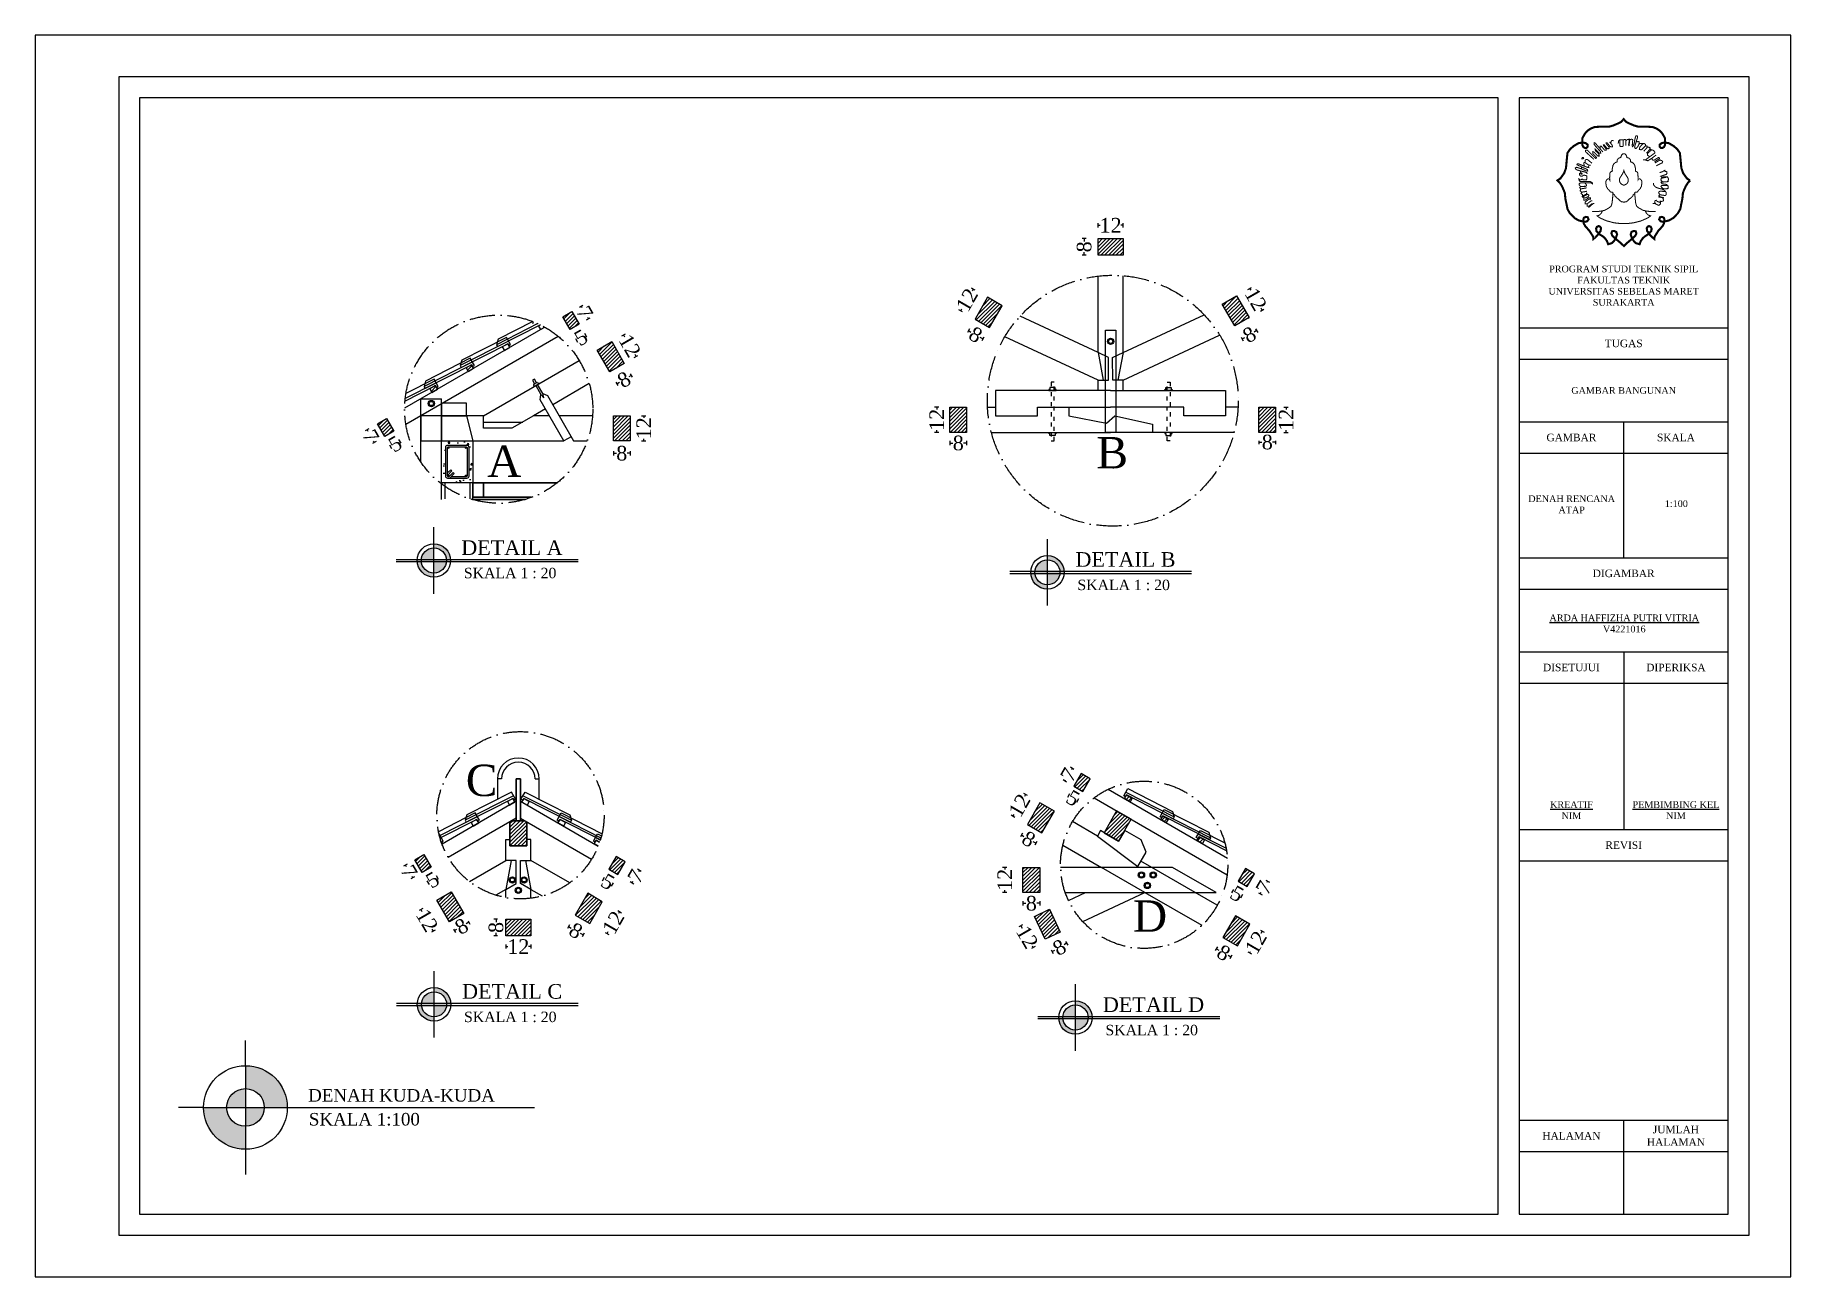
# Model space of a CAD drawing. Header units: millimetres. Extents: x -12161372 to 46643, y -9506984 to 15358.
# Drawn here: x 15904 to 20104, y -2480 to 490 of the extents above; entities that cross this region are included whole.
import ezdxf

# ---------------------------------------------------------------- set-up
doc = ezdxf.new("R2010")
doc.units = ezdxf.units.MM
doc.linetypes.add('ACAD_ISO03W100', pattern=[30, 12, -18])
doc.linetypes.add('ACAD_ISO10W100', pattern=[18, 12, -3, 0, -3])
for name, color, linetype, lineweight in [('atap', 220, 'Continuous', 0), ('dimensi', 50, 'Continuous', 5), ('dinding', 110, 'Continuous', 9), ('garis potongan', 3, 'ACAD_ISO10W100', 18), ('hatch', 7, 'Continuous', 5), ('Normalisasi', 7, 'Continuous', 0), ('plafond', 7, 'Continuous', 30), ('teks', 255, 'Continuous', 5)]:
    doc.layers.add(name, color=color, linetype=linetype, lineweight=lineweight)
doc.layers.add('sloof', color=7, linetype='Continuous')
doc.styles.get("Standard").update_dxf_attribs({"font": 'arial.ttf'})
doc.styles.add('teks1', font='times.ttf', dxfattribs={"height": 35})
doc.styles.add('teks2', font='times.ttf', dxfattribs={"height": 15})
doc.styles.add('teks3', font='times.ttf', dxfattribs={"height": 25})
doc.dimstyles.new('dimensi4', dxfattribs={"dimtxt": 35, "dimasz": 0, "dimexe": 5, "dimexo": 20, "dimgap": 3, "dimtad": 0, "dimdec": 0, "dimlfac": 0.2, "dimzin": 0, "dimdsep": 46, "dimtxsty": 'teks1', "dimblk": 'OBLIQUE', "dimcen": 0.09, "dimadec": 0, "dimazin": 0, "dimtfac": 1, "dimtdec": 0, "dimtix": 1, "dimtofl": 0, "dimtmove": 0, "dimatfit": 3, "dimldrblk": 'OBLIQUE', "dimfxl": 5, "dimfxlon": 1, "dimtolj": 1, "dimtzin": 0, "dimarcsym": 0})

msp = doc.modelspace()

# ---------------------------------------------------------------- texts
at = {"attachment_point": 5}
for s, insert, char_height, width in [('{\\fTimes New Roman|b0|i0|c0|p18;PROGRAM STUDI TEKNIK SIPIL\\PFAKULTAS TEKNIK\\PUNIVERSITAS SEBELAS MARET\\PSURAKARTA}', (19703.927, -109.01), 16, 500), ('{\\fTimes New Roman|b0|i0|c0|p18;TUGAS}', (19703.927, -247.161), 18, 500), ('{\\fTimes New Roman|b0|i0|c0|p18;GAMBAR BANGUNAN}', (19703.927, -359.661), 16, 500), ('{\\fTimes New Roman|b0|i0|c0|p18;GAMBAR}', (19578.927, -472.161), 18, 250), ('{\\fTimes New Roman|b0|i0|c0|p18;SKALA}', (19828.927, -472.161), 18, 250), ('{\\fTimes New Roman|b0|i0|c0|p18;DENAH RENCANA ATAP}', (19579.527, -631.81), 16, 250), ('{\\fTimes New Roman|b0|i0|c0|p18;1:100}', (19829.918, -630.364), 16, 250), ('{\\fTimes New Roman|b0|i0|c0|p18;DIGAMBAR}', (19703.927, -797.161), 18, 500), ('{\\fTimes New Roman|b0|i0|c0|p18;\\LARDA HAFFIZHA PUTRI VITRIA\\l\\PV4221016}', (19705.326, -916.892), 16, 500), ('{\\fTimes New Roman|b0|i0|c0|p18;DISETUJUI}', (19578.927, -1022.161), 18, 250), ('{\\fTimes New Roman|b0|i0|c0|p18;DIPERIKSA}', (19828.927, -1022.161), 18, 250), ('{\\fTimes New Roman|b0|i0|c0|p18;\\LKREATIF\\l\\PNIM}', (19578.927, -1363.445), 16, 250), ('{\\fTimes New Roman|b0|i0|c0|p18;\\LPEMBIMBING KEL\\l\\PNIM}', (19828.927, -1363.445), 16, 250), ('{\\fTimes New Roman|b0|i0|c0|p18;REVISI}', (19703.927, -1447.161), 18, 500), ('{\\fTimes New Roman|b0|i0|c0|p18;HALAMAN}', (19578.927, -2142.161), 18, 250), ('{\\fTimes New Roman|b0|i0|c0|p18;JUMLAH\\PHALAMAN}', (19828.927, -2142.161), 18, 250)]:
    msp.add_mtext(s, dxfattribs=dict(at, insert=insert, char_height=char_height, width=width))
at = {"color": 0, "lineweight": 13, "char_height": 30}
for s, insert, width, attachment_point in [('{\\fTimes New Roman|b0|i0|c0|p18;DENAH KUDA-KUDA}', (16557.029, -2045.713), 736.49889, 4), ('{\\fTimes New Roman|b0|i0|c0|p18;SKALA 1:100}', (16558.75, -2087.605), 291.31255, 1)]:
    msp.add_mtext(s, dxfattribs=dict(at, insert=insert, width=width, attachment_point=attachment_point))
at = {"layer": 'hatch', "ltscale": 0.8, "attachment_point": 5}
for s, width, insert, char_height, style in [('DETAIL A', 430, (17044.512, -735.483), 35, 'teks1'), ('DETAIL B', 430, (18512.202, -763.864), 35, 'teks1'), ('SKALA 1 : 20', 254.73915, (17040.188, -796.488), 25, 'teks3'), ('SKALA 1 : 20', 254.73915, (18507.878, -824.868), 25, 'teks3'), ('DETAIL C', 430, (17044.927, -1797.076), 35, 'teks1'), ('SKALA 1 : 20', 254.73915, (17040.603, -1858.081), 25, 'teks3'), ('DETAIL D', 430, (18579.244, -1828.61), 35, 'teks1'), ('SKALA 1 : 20', 254.73915, (18574.921, -1889.615), 25, 'teks3')]:
    msp.add_mtext_dynamic_manual_height_columns(s, width=width, gutter_width=125, heights=[0], dxfattribs=dict(at, insert=insert, char_height=char_height, style=style))
at = {"layer": 'teks', "char_height": 75, "attachment_point": 5, "style": 'teks2'}
for s, insert in [('A', (17026.233, -528.923)), ('B', (18480.529, -508.571)), ('C', (16972.071, -1292.62)), ('D', (18570.921, -1616.778))]:
    msp.add_mtext_dynamic_manual_height_columns(s, width=32.35478, gutter_width=15, heights=[0], dxfattribs=dict(at, insert=insert))

# ---------------------------------------------------------------- blocks, each defined once
blk = doc.blocks.new('*D517')
at = {"layer": 'Defpoints', "color": 0, "ltscale": 0.8, "transparency": 16777216}
for p in [(18809.8, -1635.9), (18839.5, -1653), (18779.8, -1687.8)]:
    blk.add_point(p, dxfattribs=at)
at = {"layer": 'dimensi', "color": 0, "lineweight": -2, "ltscale": 0.8, "transparency": 16777216}
for p, q in [((18835.1, -1650.5), (18843.8, -1655.5)), ((18839.5, -1653), (18836.3, -1658.5)), ((18805.1, -1702.4), (18813.8, -1707.4)), ((18809.5, -1704.9), (18811.5, -1701.4))]:
    blk.add_line(p, q, dxfattribs=at)
at = {"layer": 'dimensi', "color": 0, "ltscale": 0.8, "transparency": 16777216, "insert": (18823.9, -1679.9), "char_height": 35, "attachment_point": 5, "rotation": 60, "style": 'teks1'}
blk.add_mtext('\\A1;12', dxfattribs=at)
blk = doc.blocks.new('_Oblique')
at = {"color": 0, "linetype": 'ByBlock', "lineweight": -2}
blk.add_line((-0.5, -0.5), (0.5, 0.5), dxfattribs=at)
blk = doc.blocks.new('*D518')
at = {"layer": 'Defpoints', "color": 0, "ltscale": 0.8, "transparency": 16777216}
for p in [(18745.2, -1667.8), (18729.6, -1694.7), (18779.8, -1687.8)]:
    blk.add_point(p, dxfattribs=at)
at = {"layer": 'dimensi', "color": 0, "lineweight": -2, "ltscale": 0.8, "transparency": 16777216}
for p, q in [((18732.1, -1690.4), (18727.1, -1699.1)), ((18729.6, -1694.7), (18735.8, -1698.3)), ((18764.3, -1714.7), (18758.1, -1711.2)), ((18766.8, -1710.4), (18761.8, -1719.1))]:
    blk.add_line(p, q, dxfattribs=at)
at = {"layer": 'dimensi', "color": 0, "ltscale": 0.8, "transparency": 16777216, "insert": (18747, -1704.7), "char_height": 35, "attachment_point": 5, "rotation": 330, "style": 'teks1'}
blk.add_mtext('\\A1;8', dxfattribs=at)
blk = doc.blocks.new('*D515')
at = {"layer": 'Defpoints', "color": 0, "ltscale": 0.8, "transparency": 16777216}
for p in [(18291.3, -1622.8), (18261.7, -1639.9), (18321.3, -1674.8)]:
    blk.add_point(p, dxfattribs=at)
at = {"layer": 'dimensi', "color": 0, "lineweight": -2, "ltscale": 0.8, "transparency": 16777216}
for p, q in [((18266, -1637.4), (18257.4, -1642.4)), ((18261.7, -1639.9), (18264.9, -1645.5)), ((18296, -1689.4), (18287.4, -1694.4)), ((18291.7, -1691.9), (18289.6, -1688.3))]:
    blk.add_line(p, q, dxfattribs=at)
at = {"layer": 'dimensi', "color": 0, "ltscale": 0.8, "transparency": 16777216, "insert": (18277.3, -1666.9), "char_height": 35, "attachment_point": 5, "rotation": 300, "style": 'teks1'}
blk.add_mtext('\\A1;12', dxfattribs=at)
blk = doc.blocks.new('*D516')
at = {"layer": 'Defpoints', "color": 0, "ltscale": 0.8, "transparency": 16777216}
for p in [(18321.3, -1674.8), (18356, -1654.8), (18371.5, -1681.7)]:
    blk.add_point(p, dxfattribs=at)
at = {"layer": 'dimensi', "color": 0, "lineweight": -2, "ltscale": 0.8, "transparency": 16777216}
for p, q in [((18369, -1677.4), (18374, -1686)), ((18334.4, -1697.4), (18339.4, -1706)), ((18336.9, -1701.7), (18343, -1698.1)), ((18371.5, -1681.7), (18365.3, -1685.3))]:
    blk.add_line(p, q, dxfattribs=at)
at = {"layer": 'dimensi', "color": 0, "ltscale": 0.8, "transparency": 16777216, "insert": (18354.2, -1691.7), "char_height": 35, "attachment_point": 5, "rotation": 30, "style": 'teks1'}
blk.add_mtext('\\A1;8', dxfattribs=at)
blk = doc.blocks.new('*D519')
at = {"layer": 'Defpoints', "color": 0, "ltscale": 0.8, "transparency": 16777216}
for p in [(18273.4, -1326.2), (18307.6, -1345.9), (18277.6, -1397.9)]:
    blk.add_point(p, dxfattribs=at)
at = {"layer": 'dimensi', "color": 0, "lineweight": -2, "ltscale": 0.8, "transparency": 16777216}
for p, q in [((18277.7, -1328.7), (18269.1, -1323.7)), ((18273.4, -1326.2), (18270.8, -1330.7)), ((18247.7, -1380.6), (18239.1, -1375.6)), ((18243.4, -1378.1), (18246, -1373.6))]:
    blk.add_line(p, q, dxfattribs=at)
at = {"layer": 'dimensi', "color": 0, "ltscale": 0.8, "transparency": 16777216, "insert": (18258.4, -1352.1), "char_height": 35, "attachment_point": 5, "rotation": 60, "style": 'teks1'}
blk.add_mtext('\\A1;12', dxfattribs=at)
blk = doc.blocks.new('*D520')
at = {"layer": 'Defpoints', "color": 0, "ltscale": 0.8, "transparency": 16777216}
for p in [(18277.6, -1397.9), (18312.2, -1417.9), (18297.9, -1442.7)]:
    blk.add_point(p, dxfattribs=at)
at = {"layer": 'dimensi', "color": 0, "lineweight": -2, "ltscale": 0.8, "transparency": 16777216}
for p, q in [((18265.7, -1418.3), (18260.7, -1427)), ((18263.2, -1422.7), (18269.4, -1426.2)), ((18297.9, -1442.7), (18291.7, -1439.1)), ((18300.4, -1438.3), (18295.4, -1447))]:
    blk.add_line(p, q, dxfattribs=at)
at = {"layer": 'dimensi', "color": 0, "ltscale": 0.8, "transparency": 16777216, "insert": (18280.6, -1432.7), "char_height": 35, "attachment_point": 5, "rotation": 330, "style": 'teks1'}
blk.add_mtext('\\A1;8', dxfattribs=at)
blk = doc.blocks.new('*D521')
at = {"layer": 'Defpoints', "color": 0, "ltscale": 0.8, "transparency": 16777216}
for p in [(18782, -1533.2), (18803.7, -1545.7), (18768.2, -1557.2)]:
    blk.add_point(p, dxfattribs=at)
at = {"layer": 'dimensi', "color": 0, "lineweight": -2, "ltscale": 0.8, "transparency": 16777216}
for p, q in [((18770.7, -1552.9), (18765.7, -1561.5)), ((18792.3, -1565.4), (18787.3, -1574))]:
    blk.add_line(p, q, dxfattribs=at)
at = {"layer": 'dimensi', "color": 0, "ltscale": 0.8, "transparency": 16777216, "insert": (18779, -1563.4), "char_height": 35, "attachment_point": 5, "rotation": 330, "style": 'teks1'}
blk.add_mtext('\\A1;5', dxfattribs=at)
blk = doc.blocks.new('*D522')
at = {"layer": 'Defpoints', "color": 0, "ltscale": 0.8, "transparency": 16777216}
for p in [(18803.7, -1545.7), (18821.2, -1515.4), (18852.2, -1533.3)]:
    blk.add_point(p, dxfattribs=at)
at = {"layer": 'dimensi', "color": 0, "lineweight": -2, "ltscale": 0.8, "transparency": 16777216}
for p, q in [((18847.9, -1530.8), (18856.5, -1535.8)), ((18852.2, -1533.3), (18850.4, -1536.5)), ((18830.4, -1561.1), (18839, -1566.1)), ((18834.7, -1563.6), (18836.6, -1560.4))]:
    blk.add_line(p, q, dxfattribs=at)
at = {"layer": 'dimensi', "color": 0, "ltscale": 0.8, "transparency": 16777216, "insert": (18843.5, -1548.5), "char_height": 35, "attachment_point": 5, "rotation": 60, "style": 'teks1'}
blk.add_mtext('\\A1;7', dxfattribs=at)
blk = doc.blocks.new('*D523')
at = {"layer": 'Defpoints', "color": 0, "ltscale": 0.8, "transparency": 16777216}
for p in [(18388.7, -1306.2), (18397.5, -1340.9), (18410.4, -1318.7)]:
    blk.add_point(p, dxfattribs=at)
at = {"layer": 'dimensi', "color": 0, "lineweight": -2, "ltscale": 0.8, "transparency": 16777216}
for p, q in [((18378.4, -1324.1), (18373.4, -1332.8)), ((18400, -1336.6), (18395, -1345.3))]:
    blk.add_line(p, q, dxfattribs=at)
at = {"layer": 'dimensi', "color": 0, "ltscale": 0.8, "transparency": 16777216, "insert": (18386.7, -1334.7), "char_height": 35, "attachment_point": 5, "rotation": 330, "style": 'teks1'}
blk.add_mtext('\\A1;5', dxfattribs=at)
blk = doc.blocks.new('*D524')
at = {"layer": 'Defpoints', "color": 0, "ltscale": 0.8, "transparency": 16777216}
for p in [(18384.7, -1263.4), (18406.2, -1275.8), (18388.7, -1306.2)]:
    blk.add_point(p, dxfattribs=at)
at = {"layer": 'dimensi', "color": 0, "lineweight": -2, "ltscale": 0.8, "transparency": 16777216}
for p, q in [((18371.4, -1296.2), (18362.9, -1291.2)), ((18367.2, -1293.7), (18369.1, -1290.6)), ((18388.9, -1265.8), (18380.4, -1260.9)), ((18384.7, -1263.4), (18382.9, -1266.6))]:
    blk.add_line(p, q, dxfattribs=at)
at = {"layer": 'dimensi', "color": 0, "ltscale": 0.8, "transparency": 16777216, "insert": (18376, -1278.6), "char_height": 35, "attachment_point": 5, "rotation": 60, "style": 'teks1'}
blk.add_mtext('\\A1;7', dxfattribs=at)
blk = doc.blocks.new('*D525')
at = {"layer": 'Defpoints', "color": 0, "ltscale": 0.8, "transparency": 16777216}
for p in [(16762.1, -457.2), (16740.4, -469.7), (16754.3, -493.8)]:
    blk.add_point(p, dxfattribs=at)
at = {"layer": 'dimensi', "color": 0, "lineweight": -2, "ltscale": 0.8, "transparency": 16777216}
for p, q in [((16751.8, -489.4), (16756.8, -498.1)), ((16773.5, -476.9), (16778.5, -485.6))]:
    blk.add_line(p, q, dxfattribs=at)
at = {"layer": 'dimensi', "color": 0, "ltscale": 0.8, "transparency": 16777216, "insert": (16765.2, -487.5), "char_height": 35, "attachment_point": 5, "rotation": 30, "style": 'teks1'}
blk.add_mtext('\\A1;5', dxfattribs=at)
blk = doc.blocks.new('*D526')
at = {"layer": 'Defpoints', "color": 0, "ltscale": 0.8, "transparency": 16777216}
for p in [(16698.1, -453.7), (16722.9, -439.3), (16740.4, -469.7)]:
    blk.add_point(p, dxfattribs=at)
at = {"layer": 'dimensi', "color": 0, "lineweight": -2, "ltscale": 0.8, "transparency": 16777216}
for p, q in [((16702.4, -451.2), (16693.7, -456.2)), ((16698.1, -453.7), (16699.9, -456.9)), ((16719.9, -481.5), (16711.2, -486.5)), ((16715.6, -484), (16713.7, -480.8))]:
    blk.add_line(p, q, dxfattribs=at)
at = {"layer": 'dimensi', "color": 0, "ltscale": 0.8, "transparency": 16777216, "insert": (16706.8, -468.9), "char_height": 35, "attachment_point": 5, "rotation": 300, "style": 'teks1'}
blk.add_mtext('\\A1;7', dxfattribs=at)
blk = doc.blocks.new('*D527')
at = {"layer": 'Defpoints', "color": 0, "ltscale": 0.8, "transparency": 16777216}
for p in [(17205.7, -201), (17184, -213.5), (17220.7, -227)]:
    blk.add_point(p, dxfattribs=at)
at = {"layer": 'dimensi', "color": 0, "lineweight": -2, "ltscale": 0.8, "transparency": 16777216}
for p, q in [((17196.5, -235.2), (17201.5, -243.8)), ((17218.2, -222.7), (17223.2, -231.3))]:
    blk.add_line(p, q, dxfattribs=at)
at = {"layer": 'dimensi', "color": 0, "ltscale": 0.8, "transparency": 16777216, "insert": (17209.8, -233.2), "char_height": 35, "attachment_point": 5, "rotation": 30, "style": 'teks1'}
blk.add_mtext('\\A1;5', dxfattribs=at)
blk = doc.blocks.new('*D528')
at = {"layer": 'Defpoints', "color": 0, "ltscale": 0.8, "transparency": 16777216}
for p in [(17188.2, -170.7), (17205.7, -201), (17227.6, -188.4)]:
    blk.add_point(p, dxfattribs=at)
at = {"layer": 'dimensi', "color": 0, "lineweight": -2, "ltscale": 0.8, "transparency": 16777216}
for p, q in [((17205.8, -160.6), (17214.4, -155.6)), ((17210.1, -158.1), (17211.9, -161.3)), ((17223.3, -190.9), (17231.9, -185.9)), ((17227.6, -188.4), (17225.7, -185.2))]:
    blk.add_line(p, q, dxfattribs=at)
at = {"layer": 'dimensi', "color": 0, "ltscale": 0.8, "transparency": 16777216, "insert": (17218.8, -173.2), "char_height": 35, "attachment_point": 5, "rotation": 300, "style": 'teks1'}
blk.add_mtext('\\A1;7', dxfattribs=at)
blk = doc.blocks.new('*D529')
at = {"layer": 'Defpoints', "color": 0, "ltscale": 0.8, "transparency": 16777216}
for p in [(17283.3, -242.8), (17341.6, -278.4), (17313.3, -294.8)]:
    blk.add_point(p, dxfattribs=at)
at = {"layer": 'dimensi', "color": 0, "lineweight": -2, "ltscale": 0.8, "transparency": 16777216}
for p, q in [((17307.3, -229), (17315.9, -224)), ((17311.6, -226.5), (17314.2, -231)), ((17337.3, -280.9), (17345.9, -275.9)), ((17341.6, -278.4), (17339, -273.9))]:
    blk.add_line(p, q, dxfattribs=at)
at = {"layer": 'dimensi', "color": 0, "ltscale": 0.8, "transparency": 16777216, "insert": (17326.6, -252.5), "char_height": 35, "attachment_point": 5, "rotation": 300, "style": 'teks1'}
blk.add_mtext('\\A1;12', dxfattribs=at)
blk = doc.blocks.new('*D530')
at = {"layer": 'Defpoints', "color": 0, "ltscale": 0.8, "transparency": 16777216}
for p in [(17278.7, -314.8), (17313.3, -294.8), (17330, -323.7)]:
    blk.add_point(p, dxfattribs=at)
at = {"layer": 'dimensi', "color": 0, "lineweight": -2, "ltscale": 0.8, "transparency": 16777216}
for p, q in [((17330, -323.7), (17323.8, -327.3)), ((17327.5, -319.4), (17332.5, -328)), ((17292.9, -339.4), (17297.9, -348)), ((17295.4, -343.7), (17301.5, -340.1))]:
    blk.add_line(p, q, dxfattribs=at)
at = {"layer": 'dimensi', "color": 0, "ltscale": 0.8, "transparency": 16777216, "insert": (17312.7, -333.7), "char_height": 35, "attachment_point": 5, "rotation": 30, "style": 'teks1'}
blk.add_mtext('\\A1;8', dxfattribs=at)
blk = doc.blocks.new('*D531')
at = {"layer": 'Defpoints', "color": 0, "ltscale": 0.8, "transparency": 16777216}
for p in [(18152.3, -188.7), (18186.9, -208.7), (18171, -236.3)]:
    blk.add_point(p, dxfattribs=at)
at = {"layer": 'dimensi', "color": 0, "lineweight": -2, "ltscale": 0.8, "transparency": 16777216}
for p, q in [((18138.9, -212), (18133.9, -220.6)), ((18136.4, -216.3), (18142.6, -219.8)), ((18171, -236.3), (18164.8, -232.7)), ((18173.5, -232), (18168.5, -240.6))]:
    blk.add_line(p, q, dxfattribs=at)
at = {"layer": 'dimensi', "color": 0, "ltscale": 0.8, "transparency": 16777216, "insert": (18153.7, -226.3), "char_height": 35, "attachment_point": 5, "rotation": 330, "style": 'teks1'}
blk.add_mtext('\\A1;8', dxfattribs=at)
blk = doc.blocks.new('*D532')
at = {"layer": 'Defpoints', "color": 0, "ltscale": 0.8, "transparency": 16777216}
for p in [(18773.5, -205.3), (18808.1, -185.3), (18826, -216.2)]:
    blk.add_point(p, dxfattribs=at)
at = {"layer": 'dimensi', "color": 0, "lineweight": -2, "ltscale": 0.8, "transparency": 16777216}
for p, q in [((18788.8, -231.9), (18793.8, -240.6)), ((18791.3, -236.2), (18797.5, -232.7)), ((18826, -216.2), (18819.8, -219.8)), ((18823.5, -211.9), (18828.5, -220.6))]:
    blk.add_line(p, q, dxfattribs=at)
at = {"layer": 'dimensi', "color": 0, "ltscale": 0.8, "transparency": 16777216, "insert": (18808.6, -226.2), "char_height": 35, "attachment_point": 5, "rotation": 30, "style": 'teks1'}
blk.add_mtext('\\A1;8', dxfattribs=at)
blk = doc.blocks.new('*D533')
at = {"layer": 'Defpoints', "color": 0, "ltscale": 0.8, "transparency": 16777216}
for p in [(18778.1, -133.4), (18839.1, -167.5), (18808.1, -185.3)]:
    blk.add_point(p, dxfattribs=at)
at = {"layer": 'dimensi', "color": 0, "lineweight": -2, "ltscale": 0.8, "transparency": 16777216}
for p, q in [((18804.8, -118), (18813.4, -113)), ((18809.1, -115.5), (18811.7, -120)), ((18834.8, -170), (18843.4, -165)), ((18839.1, -167.5), (18836.5, -162.9))]:
    blk.add_line(p, q, dxfattribs=at)
at = {"layer": 'dimensi', "color": 0, "ltscale": 0.8, "transparency": 16777216, "insert": (18824.1, -141.5), "char_height": 35, "attachment_point": 5, "rotation": 300, "style": 'teks1'}
blk.add_mtext('\\A1;12', dxfattribs=at)
blk = doc.blocks.new('*D534')
at = {"layer": 'Defpoints', "color": 0, "ltscale": 0.8, "transparency": 16777216}
for p in [(18182.3, -136.8), (18118, -168.9), (18152.3, -188.7)]:
    blk.add_point(p, dxfattribs=at)
at = {"layer": 'dimensi', "color": 0, "lineweight": -2, "ltscale": 0.8, "transparency": 16777216}
for p, q in [((18152.4, -119.5), (18143.7, -114.5)), ((18148, -117), (18145.4, -121.5)), ((18122.4, -171.4), (18113.7, -166.4)), ((18118, -168.9), (18120.7, -164.4))]:
    blk.add_line(p, q, dxfattribs=at)
at = {"layer": 'dimensi', "color": 0, "ltscale": 0.8, "transparency": 16777216, "insert": (18133, -143), "char_height": 35, "attachment_point": 5, "rotation": 60, "style": 'teks1'}
blk.add_mtext('\\A1;12', dxfattribs=at)
blk = doc.blocks.new('*D535')
at = {"layer": 'Defpoints', "color": 0, "ltscale": 0.8, "transparency": 16777216}
for p in [(17196, -1614.2), (17230.6, -1634.2), (17214.7, -1661.8)]:
    blk.add_point(p, dxfattribs=at)
at = {"layer": 'dimensi', "color": 0, "lineweight": -2, "ltscale": 0.8, "transparency": 16777216}
for p, q in [((17182.5, -1637.5), (17177.5, -1646.1)), ((17180, -1641.8), (17186.2, -1645.4)), ((17214.7, -1661.8), (17208.5, -1658.2)), ((17217.2, -1657.5), (17212.2, -1666.1))]:
    blk.add_line(p, q, dxfattribs=at)
at = {"layer": 'dimensi', "color": 0, "ltscale": 0.8, "transparency": 16777216, "insert": (17197.3, -1651.8), "char_height": 35, "attachment_point": 5, "rotation": 330, "style": 'teks1'}
blk.add_mtext('\\A1;8', dxfattribs=at)
blk = doc.blocks.new('*D536')
at = {"layer": 'Defpoints', "color": 0, "ltscale": 0.8, "transparency": 16777216}
for p in [(17260.6, -1582.2), (17230.6, -1634.2), (17272, -1658.1)]:
    blk.add_point(p, dxfattribs=at)
at = {"layer": 'dimensi', "color": 0, "lineweight": -2, "ltscale": 0.8, "transparency": 16777216}
for p, q in [((17297.7, -1603.6), (17306.3, -1608.6)), ((17302, -1606.1), (17299.4, -1610.7)), ((17267.7, -1655.6), (17276.3, -1660.6)), ((17272, -1658.1), (17274.6, -1653.5))]:
    blk.add_line(p, q, dxfattribs=at)
at = {"layer": 'dimensi', "color": 0, "ltscale": 0.8, "transparency": 16777216, "insert": (17287, -1632.1), "char_height": 35, "attachment_point": 5, "rotation": 60, "style": 'teks1'}
blk.add_mtext('\\A1;12', dxfattribs=at)
blk = doc.blocks.new('*D537')
at = {"layer": 'Defpoints', "color": 0, "ltscale": 0.8, "transparency": 16777216}
for p in [(16864.9, -1578.9), (16894.9, -1630.8), (16856.6, -1652.9)]:
    blk.add_point(p, dxfattribs=at)
at = {"layer": 'dimensi', "color": 0, "lineweight": -2, "ltscale": 0.8, "transparency": 16777216}
for p, q in [((16831, -1598.4), (16822.3, -1603.4)), ((16826.6, -1600.9), (16829.3, -1605.5)), ((16861, -1650.4), (16852.3, -1655.4)), ((16856.6, -1652.9), (16854, -1648.3))]:
    blk.add_line(p, q, dxfattribs=at)
at = {"layer": 'dimensi', "color": 0, "ltscale": 0.8, "transparency": 16777216, "insert": (16841.6, -1626.9), "char_height": 35, "attachment_point": 5, "rotation": 300, "style": 'teks1'}
blk.add_mtext('\\A1;12', dxfattribs=at)
blk = doc.blocks.new('*D538')
at = {"layer": 'Defpoints', "color": 0, "ltscale": 0.8, "transparency": 16777216}
for p in [(16894.9, -1630.8), (16929.5, -1610.8), (16941.4, -1631.3)]:
    blk.add_point(p, dxfattribs=at)
at = {"layer": 'dimensi', "color": 0, "lineweight": -2, "ltscale": 0.8, "transparency": 16777216}
for p, q in [((16941.4, -1631.3), (16935.2, -1634.9)), ((16939.5, -1628.1), (16943.9, -1635.7)), ((16904.9, -1648.1), (16909.2, -1655.7)), ((16906.7, -1651.3), (16912.9, -1647.8))]:
    blk.add_line(p, q, dxfattribs=at)
at = {"layer": 'dimensi', "color": 0, "ltscale": 0.8, "transparency": 16777216, "insert": (16924.1, -1641.3), "char_height": 35, "attachment_point": 5, "rotation": 30, "style": 'teks1'}
blk.add_mtext('\\A1;8', dxfattribs=at)
blk = doc.blocks.new('*D539')
at = {"layer": 'Defpoints', "color": 0, "ltscale": 0.8, "transparency": 16777216}
for p in [(16851.5, -1500), (16829.9, -1512.5), (16865.4, -1524.1)]:
    blk.add_point(p, dxfattribs=at)
at = {"layer": 'dimensi', "color": 0, "lineweight": -2, "ltscale": 0.8, "transparency": 16777216}
for p, q in [((16841.3, -1532.2), (16846.3, -1540.9)), ((16862.9, -1519.7), (16867.9, -1528.4))]:
    blk.add_line(p, q, dxfattribs=at)
at = {"layer": 'dimensi', "color": 0, "ltscale": 0.8, "transparency": 16777216, "insert": (16854.6, -1530.3), "char_height": 35, "attachment_point": 5, "rotation": 30, "style": 'teks1'}
blk.add_mtext('\\A1;5', dxfattribs=at)
blk = doc.blocks.new('*D540')
at = {"layer": 'Defpoints', "color": 0, "ltscale": 0.8, "transparency": 16777216}
for p in [(16812.4, -1482.2), (16807.3, -1525.5), (16829.9, -1512.5)]:
    blk.add_point(p, dxfattribs=at)
at = {"layer": 'dimensi', "color": 0, "lineweight": -2, "ltscale": 0.8, "transparency": 16777216}
for p, q in [((16794.1, -1492.7), (16785.5, -1497.7)), ((16789.8, -1495.2), (16791.7, -1498.4)), ((16811.6, -1523), (16803, -1528)), ((16807.3, -1525.5), (16805.5, -1522.3))]:
    blk.add_line(p, q, dxfattribs=at)
at = {"layer": 'dimensi', "color": 0, "ltscale": 0.8, "transparency": 16777216, "insert": (16798.6, -1510.3), "char_height": 35, "attachment_point": 5, "rotation": 300, "style": 'teks1'}
blk.add_mtext('\\A1;7', dxfattribs=at)
blk = doc.blocks.new('*D541')
at = {"layer": 'Defpoints', "color": 0, "ltscale": 0.8, "transparency": 16777216}
for p in [(17276.6, -1504.9), (17262.9, -1528.6), (17298.2, -1517.4)]:
    blk.add_point(p, dxfattribs=at)
at = {"layer": 'dimensi', "color": 0, "lineweight": -2, "ltscale": 0.8, "transparency": 16777216}
for p, q in [((17265.4, -1524.3), (17260.4, -1532.9)), ((17287, -1536.8), (17282, -1545.4))]:
    blk.add_line(p, q, dxfattribs=at)
at = {"layer": 'dimensi', "color": 0, "ltscale": 0.8, "transparency": 16777216, "insert": (17273.7, -1534.8), "char_height": 35, "attachment_point": 5, "rotation": 330, "style": 'teks1'}
blk.add_mtext('\\A1;5', dxfattribs=at)
blk = doc.blocks.new('*D542')
at = {"layer": 'Defpoints', "color": 0, "ltscale": 0.8, "transparency": 16777216}
for p in [(17315.7, -1487.1), (17349.3, -1506.5), (17298.2, -1517.4)]:
    blk.add_point(p, dxfattribs=at)
at = {"layer": 'dimensi', "color": 0, "lineweight": -2, "ltscale": 0.8, "transparency": 16777216}
for p, q in [((17345, -1504), (17353.7, -1509)), ((17349.3, -1506.5), (17347.5, -1509.7)), ((17327.5, -1534.3), (17336.2, -1539.3)), ((17331.8, -1536.8), (17333.7, -1533.6))]:
    blk.add_line(p, q, dxfattribs=at)
at = {"layer": 'dimensi', "color": 0, "ltscale": 0.8, "transparency": 16777216, "insert": (17340.6, -1521.6), "char_height": 35, "attachment_point": 5, "rotation": 60, "style": 'teks1'}
blk.add_mtext('\\A1;7', dxfattribs=at)
blk = doc.blocks.new('*D543')
at = {"layer": 'Defpoints', "color": 0, "ltscale": 0.8, "transparency": 16777216}
for p in [(17029.8, -1664), (17089.8, -1664), (17089.8, -1689.6)]:
    blk.add_point(p, dxfattribs=at)
at = {"layer": 'dimensi', "color": 0, "lineweight": -2, "ltscale": 0.8, "transparency": 16777216}
for p, q in [((17029.8, -1684.6), (17029.8, -1694.6)), ((17029.8, -1689.6), (17035.1, -1689.6)), ((17089.8, -1689.6), (17084.5, -1689.6)), ((17089.8, -1684.6), (17089.8, -1694.6))]:
    blk.add_line(p, q, dxfattribs=at)
at = {"layer": 'dimensi', "color": 0, "ltscale": 0.8, "transparency": 16777216, "insert": (17059.8, -1689.6), "char_height": 35, "attachment_point": 5, "style": 'teks1'}
blk.add_mtext('\\A1;12', dxfattribs=at)
blk = doc.blocks.new('*D544')
at = {"layer": 'Defpoints', "color": 0, "ltscale": 0.8, "transparency": 16777216}
for p in [(17029.8, -1624), (17006.5, -1664), (17029.8, -1664)]:
    blk.add_point(p, dxfattribs=at)
at = {"layer": 'dimensi', "color": 0, "lineweight": -2, "ltscale": 0.8, "transparency": 16777216}
for p, q in [((17009.8, -1624), (17001.5, -1624)), ((17006.5, -1624), (17006.5, -1631.1)), ((17009.8, -1664), (17001.5, -1664)), ((17006.5, -1664), (17006.5, -1656.8))]:
    blk.add_line(p, q, dxfattribs=at)
at = {"layer": 'dimensi', "color": 0, "ltscale": 0.8, "transparency": 16777216, "insert": (17006.5, -1644), "char_height": 35, "attachment_point": 5, "rotation": 90, "style": 'teks1'}
blk.add_mtext('\\A1;8', dxfattribs=at)
blk = doc.blocks.new('*D545')
at = {"layer": 'Defpoints', "color": 0, "ltscale": 0.8, "transparency": 16777216}
for p in [(18267, -1560.2), (18307, -1560.2), (18307, -1586.2)]:
    blk.add_point(p, dxfattribs=at)
at = {"layer": 'dimensi', "color": 0, "lineweight": -2, "ltscale": 0.8, "transparency": 16777216}
for p, q in [((18267, -1581.2), (18267, -1591.2)), ((18267, -1586.2), (18274.1, -1586.2)), ((18307, -1586.2), (18299.8, -1586.2)), ((18307, -1581.2), (18307, -1591.2))]:
    blk.add_line(p, q, dxfattribs=at)
at = {"layer": 'dimensi', "color": 0, "ltscale": 0.8, "transparency": 16777216, "insert": (18287, -1586.2), "char_height": 35, "attachment_point": 5, "style": 'teks1'}
blk.add_mtext('\\A1;8', dxfattribs=at)
blk = doc.blocks.new('*D546')
at = {"layer": 'Defpoints', "color": 0, "ltscale": 0.8, "transparency": 16777216}
for p in [(18267, -1500.2), (18223.3, -1560.2), (18267, -1560.2)]:
    blk.add_point(p, dxfattribs=at)
at = {"layer": 'dimensi', "color": 0, "lineweight": -2, "ltscale": 0.8, "transparency": 16777216}
for p, q in [((18228.3, -1500.2), (18218.3, -1500.2)), ((18223.3, -1500.2), (18223.3, -1505.5)), ((18228.3, -1560.2), (18218.3, -1560.2)), ((18223.3, -1560.2), (18223.3, -1555))]:
    blk.add_line(p, q, dxfattribs=at)
at = {"layer": 'dimensi', "color": 0, "ltscale": 0.8, "transparency": 16777216, "insert": (18223.3, -1530.2), "char_height": 35, "attachment_point": 5, "rotation": 90, "style": 'teks1'}
blk.add_mtext('\\A1;12', dxfattribs=at)
blk = doc.blocks.new('*D547')
at = {"layer": 'Defpoints', "color": 0, "ltscale": 0.8, "transparency": 16777216}
for p in [(17327.3, -420.1), (17359.7, -420.1), (17327.3, -480.1)]:
    blk.add_point(p, dxfattribs=at)
at = {"layer": 'dimensi', "color": 0, "lineweight": -2, "ltscale": 0.8, "transparency": 16777216}
for p, q in [((17354.7, -420.1), (17364.7, -420.1)), ((17359.7, -420.1), (17359.7, -425.4)), ((17354.7, -480.1), (17364.7, -480.1)), ((17359.7, -480.1), (17359.7, -474.9))]:
    blk.add_line(p, q, dxfattribs=at)
at = {"layer": 'dimensi', "color": 0, "ltscale": 0.8, "transparency": 16777216, "insert": (17359.7, -450.1), "char_height": 35, "attachment_point": 5, "rotation": 90, "style": 'teks1'}
blk.add_mtext('\\A1;12', dxfattribs=at)
blk = doc.blocks.new('*D548')
at = {"layer": 'Defpoints', "color": 0, "ltscale": 0.8, "transparency": 16777216}
for p in [(17287.3, -480.1), (17327.3, -480.1), (17327.3, -509.8)]:
    blk.add_point(p, dxfattribs=at)
at = {"layer": 'dimensi', "color": 0, "lineweight": -2, "ltscale": 0.8, "transparency": 16777216}
for p, q in [((17287.3, -504.8), (17287.3, -514.8)), ((17287.3, -509.8), (17294.4, -509.8)), ((17327.3, -509.8), (17320.2, -509.8)), ((17327.3, -504.8), (17327.3, -514.8))]:
    blk.add_line(p, q, dxfattribs=at)
at = {"layer": 'dimensi', "color": 0, "ltscale": 0.8, "transparency": 16777216, "insert": (17307.3, -509.8), "char_height": 35, "attachment_point": 5, "style": 'teks1'}
blk.add_mtext('\\A1;8', dxfattribs=at)
blk = doc.blocks.new('*D549')
at = {"layer": 'Defpoints', "color": 0, "ltscale": 0.8, "transparency": 16777216}
for p in [(18871.4, -399.9), (18871.4, -459.9), (18896.4, -459.9)]:
    blk.add_point(p, dxfattribs=at)
at = {"layer": 'dimensi', "color": 0, "lineweight": -2, "ltscale": 0.8, "transparency": 16777216}
for p, q in [((18891.4, -399.9), (18901.4, -399.9)), ((18896.4, -399.9), (18896.4, -405.1)), ((18891.4, -459.9), (18901.4, -459.9)), ((18896.4, -459.9), (18896.4, -454.6))]:
    blk.add_line(p, q, dxfattribs=at)
at = {"layer": 'dimensi', "color": 0, "ltscale": 0.8, "transparency": 16777216, "insert": (18896.4, -429.9), "char_height": 35, "attachment_point": 5, "rotation": 90, "style": 'teks1'}
blk.add_mtext('\\A1;12', dxfattribs=at)
blk = doc.blocks.new('*D550')
at = {"layer": 'Defpoints', "color": 0, "ltscale": 0.8, "transparency": 16777216}
for p in [(18831.4, -459.9), (18871.4, -459.9), (18871.4, -483.2)]:
    blk.add_point(p, dxfattribs=at)
at = {"layer": 'dimensi', "color": 0, "lineweight": -2, "ltscale": 0.8, "transparency": 16777216}
for p, q in [((18831.4, -479.9), (18831.4, -488.2)), ((18831.4, -483.2), (18838.5, -483.2)), ((18871.4, -483.2), (18864.2, -483.2)), ((18871.4, -479.9), (18871.4, -488.2))]:
    blk.add_line(p, q, dxfattribs=at)
at = {"layer": 'dimensi', "color": 0, "ltscale": 0.8, "transparency": 16777216, "insert": (18851.4, -483.2), "char_height": 35, "attachment_point": 5, "style": 'teks1'}
blk.add_mtext('\\A1;8', dxfattribs=at)
blk = doc.blocks.new('*D551')
at = {"layer": 'Defpoints', "color": 0, "ltscale": 0.8, "transparency": 16777216}
for p in [(18092.2, -459.9), (18132.2, -459.9), (18132.2, -485.4)]:
    blk.add_point(p, dxfattribs=at)
at = {"layer": 'dimensi', "color": 0, "lineweight": -2, "ltscale": 0.8, "transparency": 16777216}
for p, q in [((18092.2, -480.4), (18092.2, -490.4)), ((18092.2, -485.4), (18099.3, -485.4)), ((18132.2, -485.4), (18125.1, -485.4)), ((18132.2, -480.4), (18132.2, -490.4))]:
    blk.add_line(p, q, dxfattribs=at)
at = {"layer": 'dimensi', "color": 0, "ltscale": 0.8, "transparency": 16777216, "insert": (18112.2, -485.4), "char_height": 35, "attachment_point": 5, "style": 'teks1'}
blk.add_mtext('\\A1;8', dxfattribs=at)
blk = doc.blocks.new('*D552')
at = {"layer": 'Defpoints', "color": 0, "ltscale": 0.8, "transparency": 16777216}
for p in [(18060.6, -399.9), (18092.2, -399.9), (18092.2, -459.9)]:
    blk.add_point(p, dxfattribs=at)
at = {"layer": 'dimensi', "color": 0, "lineweight": -2, "ltscale": 0.8, "transparency": 16777216}
for p, q in [((18065.6, -399.9), (18055.6, -399.9)), ((18060.6, -399.9), (18060.6, -405.1)), ((18065.6, -459.9), (18055.6, -459.9)), ((18060.6, -459.9), (18060.6, -454.6))]:
    blk.add_line(p, q, dxfattribs=at)
at = {"layer": 'dimensi', "color": 0, "ltscale": 0.8, "transparency": 16777216, "insert": (18060.6, -429.9), "char_height": 35, "attachment_point": 5, "rotation": 90, "style": 'teks1'}
blk.add_mtext('\\A1;12', dxfattribs=at)
blk = doc.blocks.new('*D553')
at = {"layer": 'Defpoints', "color": 0, "ltscale": 0.8, "transparency": 16777216}
for p in [(18446.6, 3.9), (18413.4, -36.1), (18446.6, -36.1)]:
    blk.add_point(p, dxfattribs=at)
at = {"layer": 'dimensi', "color": 0, "lineweight": -2, "ltscale": 0.8, "transparency": 16777216}
for p, q in [((18418.4, 3.9), (18408.4, 3.9)), ((18413.4, 3.9), (18413.4, -3.3)), ((18418.4, -36.1), (18408.4, -36.1)), ((18413.4, -36.1), (18413.4, -29))]:
    blk.add_line(p, q, dxfattribs=at)
at = {"layer": 'dimensi', "color": 0, "ltscale": 0.8, "transparency": 16777216, "insert": (18413.4, -16.1), "char_height": 35, "attachment_point": 5, "rotation": 90, "style": 'teks1'}
blk.add_mtext('\\A1;8', dxfattribs=at)
blk = doc.blocks.new('*D554')
at = {"layer": 'Defpoints', "color": 0, "ltscale": 0.8, "transparency": 16777216}
for p in [(18446.6, 3.9), (18506.6, 35.6), (18506.6, 3.9)]:
    blk.add_point(p, dxfattribs=at)
at = {"layer": 'dimensi', "color": 0, "lineweight": -2, "ltscale": 0.8, "transparency": 16777216}
for p, q in [((18446.6, 30.6), (18446.6, 40.6)), ((18446.6, 35.6), (18451.9, 35.6)), ((18506.6, 35.6), (18501.3, 35.6)), ((18506.6, 30.6), (18506.6, 40.6))]:
    blk.add_line(p, q, dxfattribs=at)
at = {"layer": 'dimensi', "color": 0, "ltscale": 0.8, "transparency": 16777216, "insert": (18476.6, 35.6), "char_height": 35, "attachment_point": 5, "style": 'teks1'}
blk.add_mtext('\\A1;12', dxfattribs=at)

# ---------------------------------------------------------------- dimensions: what is measured, and where the dimension line sits
at = {"layer": 'dimensi', "ltscale": 0.8}
for base, p1, p2, picture, middle in [((18506.592, 35.596), (18446.592, 3.883), (18506.592, 3.883), '*D554', (18476.592, 35.596)), ((18132.194, -485.39), (18092.194, -459.854), (18132.194, -459.854), '*D551', (18112.194, -485.39)), ((18871.361, -483.177), (18831.361, -459.854), (18871.361, -459.854), '*D550', (18851.361, -483.177)), ((17327.308, -509.823), (17287.308, -480.112), (17327.308, -480.112), '*D548', (17307.308, -509.823)), ((18306.953, -1586.154), (18266.953, -1560.218), (18306.953, -1560.218), '*D545', (18286.953, -1586.154)), ((17089.81, -1689.582), (17029.81, -1663.963), (17089.81, -1663.963), '*D543', (17059.81, -1689.582))]:
    dim = msp.add_linear_dim(base=base, p1=p1, p2=p2, dimstyle='dimensi4', dxfattribs=at)
    dim.commit()
    dim.dimension.update_dxf_attribs({"geometry": picture, "text_midpoint": middle})
for base, p1, p2, picture, middle in [((18413.352, -36.117), (18446.592, 3.883), (18446.592, -36.117), '*D553', (18413.352, -16.117)), ((18060.563, -399.854), (18092.194, -459.854), (18092.194, -399.854), '*D552', (18060.563, -429.854)), ((18896.404, -459.854), (18871.361, -399.854), (18871.361, -459.854), '*D549', (18896.404, -429.854)), ((17359.667, -420.112), (17327.308, -480.112), (17327.308, -420.112), '*D547', (17359.667, -450.112)), ((18223.324, -1560.218), (18266.953, -1500.218), (18266.953, -1560.218), '*D546', (18223.324, -1530.218)), ((17006.518, -1663.963), (17029.81, -1623.963), (17029.81, -1663.963), '*D544', (17006.518, -1643.963))]:
    dim = msp.add_linear_dim(base=base, p1=p1, p2=p2, angle=90, dimstyle='dimensi4', dxfattribs=at)
    dim.commit()
    dim.dimension.update_dxf_attribs({"geometry": picture, "text_midpoint": middle})
for p1, p2, distance, picture, middle in [((18182.3, -136.755), (18152.3, -188.716), -39.56, '*D534', (18133.04, -142.955)), ((18778.125, -133.379), (18808.125, -185.34), 35.777, '*D533', (18824.109, -141.471)), ((17188.179, -170.732), (17205.679, -201.042), 25.289, '*D528', (17218.83, -173.242)), ((17184.029, -213.542), (17205.679, -201.042), -29.968, '*D527', (17209.838, -233.246)), ((18152.3, -188.716), (18186.941, -208.716), -31.831, '*D531', (18153.705, -226.283)), ((18773.484, -205.34), (18808.125, -185.34), -35.687, '*D532', (18808.648, -226.246)), ((17283.303, -242.815), (17313.303, -294.777), 32.669, '*D529', (17326.595, -252.462)), ((17278.662, -314.777), (17313.303, -294.777), -33.404, '*D530', (17312.684, -333.705)), ((16740.425, -469.657), (16722.925, -439.346), 28.715, '*D526', (16706.807, -468.859)), ((16762.076, -457.157), (16740.425, -469.657), 27.833, '*D525', (16765.167, -487.511)), ((18388.731, -1306.158), (18406.231, -1275.847), 24.821, '*D524', (18375.985, -1278.592)), ((18277.581, -1397.856), (18307.581, -1345.895), 39.473, '*D519', (18258.397, -1352.139)), ((18388.731, -1306.158), (18410.381, -1318.658), -25.736, '*D523', (18386.688, -1334.696)), ((18277.581, -1397.856), (18312.222, -1417.856), -28.663, '*D520', (18280.57, -1432.679)), ((16812.38, -1482.165), (16829.88, -1512.476), -26.056, '*D540', (16798.566, -1510.349)), ((16829.88, -1512.476), (16851.531, -1499.976), -27.799, '*D539', (16854.605, -1530.301)), ((17298.23, -1517.378), (17276.579, -1504.878), 27.371, '*D541', (17273.719, -1534.832)), ((17298.23, -1517.378), (17315.73, -1487.067), -38.818, '*D542', (17340.597, -1521.632)), ((18803.656, -1545.715), (18782.005, -1533.215), 27.679, '*D521', (18778.991, -1563.435)), ((18803.656, -1545.715), (18821.156, -1515.404), -35.855, '*D522', (18843.457, -1548.487)), ((16864.882, -1578.857), (16894.882, -1630.818), -44.17, '*D537', (16841.63, -1626.923)), ((17260.595, -1582.239), (17230.595, -1634.2), 47.8, '*D536', (17286.991, -1632.119)), ((16894.882, -1630.818), (16929.523, -1610.818), -23.698, '*D538', (16924.052, -1641.341)), ((17195.954, -1614.2), (17230.595, -1634.2), -31.853, '*D535', (17197.347, -1651.786)), ((18321.326, -1674.801), (18355.967, -1654.801), -31.065, '*D516', (18354.179, -1691.704)), ((18779.817, -1687.822), (18745.176, -1667.822), 31.065, '*D518', (18746.964, -1704.726))]:
    dim = msp.add_aligned_dim(p1=p1, p2=p2, distance=distance, dimstyle='dimensi4', dxfattribs=at)
    dim.commit()
    dim.dimension.update_dxf_attribs({"geometry": picture, "text_midpoint": middle})
for base, p1, p2, angle, picture, middle in [((18261.691, -1639.949), (18321.326, -1674.801), (18291.326, -1622.84), 120, '*D515', (18277.255, -1666.905)), ((18839.452, -1652.97), (18779.817, -1687.822), (18809.817, -1635.861), 60, '*D517', (18823.888, -1679.927))]:
    dim = msp.add_linear_dim(base=base, p1=p1, p2=p2, angle=angle, dimstyle='dimensi4', dxfattribs=at)
    dim.commit()
    dim.dimension.update_dxf_attribs({"geometry": picture, "text_midpoint": middle, "dimtype": 161})

# ---------------------------------------------------------------- hatches: boundary and pattern name
at = {"lineweight": 13}
h = msp.add_hatch(color=7, dxfattribs=at)
h.paths.add_polyline_path([(16407.057, -2074.489), (16407.057, -2029.489, 0.41421356), (16362.057, -2074.489)])
h.paths.add_polyline_path([(16452.057, -2074.489), (16407.057, -2074.489), (16407.057, -2119.489, 0.41421356)])
h.paths.add_polyline_path([(16452.057, -2074.489), (16507.057, -2074.489, 0.41421356), (16407.057, -1974.489), (16407.057, -2029.489, -0.41421356)])
h.paths.add_polyline_path([(16362.057, -2074.489), (16307.057, -2074.489, 0.41421356), (16407.057, -2174.489), (16407.057, -2119.489, -0.41421356)])
at = {"layer": 'hatch', "ltscale": 0.8}
h = msp.add_hatch(dxfattribs=at)
h.set_pattern_fill('ANSI31', color=256, scale=2)
h.set_pattern_definition([(45, (-11078.0387, 9999.4366), (-4.490128, 4.490128), [])])
h.paths.add_polyline_path([(18092.194, -459.854), (18132.194, -459.854), (18132.194, -399.854), (18092.194, -399.854)])
h.paths.add_polyline_path([(18216.941, -156.755), (18182.3, -136.755), (18152.3, -188.716), (18186.941, -208.716)])
h.paths.add_polyline_path([(18446.592, 3.883), (18446.592, -36.117), (18506.592, -36.117), (18506.592, 3.883)])
h.paths.add_polyline_path([(18778.125, -133.379), (18743.484, -153.379), (18773.484, -205.34), (18808.125, -185.34)])
h.paths.add_polyline_path([(18871.361, -399.854), (18831.361, -399.854), (18831.361, -459.854), (18871.361, -459.854)])
h = msp.add_hatch(dxfattribs=at)
h.set_pattern_fill('ANSI31', color=256, scale=2)
h.set_pattern_definition([(45, (-13329.462, 10524.02), (-4.490128, 4.490128), [])])
h.paths.add_polyline_path([(16744.576, -426.846), (16722.925, -439.346), (16740.425, -469.657), (16762.076, -457.157)])
h.paths.add_polyline_path([(16861.302, -347.907), (16848.312, -355.407), (16853.312, -364.067), (16866.302, -356.567)])
h.paths.add_polyline_path([(16952.905, -306.567), (16947.905, -297.907), (16934.914, -305.407), (16939.914, -314.067)])
h.paths.add_polyline_path([(17188.179, -170.732), (17166.529, -183.232), (17184.029, -213.542), (17205.679, -201.042)])
h.paths.add_polyline_path([(17283.303, -242.815), (17248.662, -262.815), (17278.662, -314.777), (17313.303, -294.777)])
h.paths.add_polyline_path([(17327.308, -420.112), (17287.308, -420.112), (17287.308, -480.112), (17327.308, -480.112)])
at = {"layer": 'hatch'}
h = msp.add_hatch(dxfattribs=at)
h.set_pattern_fill('AR-CONC', color=256, scale=0.25)
h.set_pattern_definition([(50, (-5418.593, -272.226), (45.54617, -3.98477), [4.7625, -52.3875]), (355, (-5418.593, -272.226), (-8.81086, 47.76421), [3.81, -41.91015]), (100.45144, (-5414.798, -272.558), (36.73531, 43.77944), [4.0475, -44.52256]), (46.1842, (-5418.593, -259.526), (67.76976, -10.51058), [7.14375, -78.58125]), (96.63556, (-5412.946, -260.4), (59.35103, 61.85653), [6.07126, -66.7839]), (351.18415, (-5418.59, -259.526), (59.35103, 61.85653), [5.715, -62.86493]), (21, (-5412.243, -262.7), (37.9036, -25.5663), [4.7625, -52.3875]), (326, (-5412.243, -262.7), (15.45051, 46.04699), [3.81, -41.91]), (71.45144, (-5409.085, -264.83), (53.354105, 20.48069), [4.0475, -44.52248]), (37.5, (-5418.593, -272.226), (0.772151, 21.13876), [0, -41.402, 0, -42.545, 0, -42.06875]), (7.5, (-5418.593, -272.226), (16.704916, 25.045144), [0, -24.257, 0, -40.4495, 0, -16.03375]), (327.5, (-5432.754, -272.226), (33.897649, -1.432186), [0, -15.875, 0, -49.53, 0, -65.7225]), (317.5, (-5439.104, -272.226), (37.032295, 6.356623), [0, -20.6375, 0, -32.893, 0, -46.6725])])
h.paths.add_polyline_path([(16933.165, -496.348, 1), (16937.165, -496.348, 1)], flags=0)
h.paths.add_polyline_path([(16951.215, -480.112), (16876.215, -480.112), (16876.215, -580.112), (16951.215, -580.112)])
h.paths.add_polyline_path([(16941.215, -565.112, -0.41421356), (16936.215, -570.112), (16891.215, -570.112, -0.41421356), (16886.215, -565.112), (16886.215, -495.112, -0.41421356), (16891.215, -490.112), (16936.215, -490.112, -0.41421356), (16941.215, -495.112)], flags=16)
h.paths.add_polyline_path([(16894.266, -563.876, 1), (16890.266, -563.876, 1)], flags=0)
at = {"layer": 'hatch', "ltscale": 0.8}
h = msp.add_hatch(color=256, dxfattribs=at)
h.dxf.hatch_style = 1
h.paths.add_polyline_path([(16857.816, -736.237, 0.38998328), (16827.921, -763.737), (16857.816, -763.737)])
h.paths.add_polyline_path([(16857.816, -768.737), (16857.816, -763.737), (16827.921, -763.737, 0.02086055), (16827.816, -766.237, 0.02086055), (16827.921, -768.737)])
h.paths.add_polyline_path([(16857.816, -763.737), (16857.816, -768.737), (16887.712, -768.737, 0.02086055), (16887.816, -766.237, 0.02086055), (16887.712, -763.737)])
h.paths.add_polyline_path([(16857.816, -768.737), (16857.816, -796.237, 0.38998328), (16887.712, -768.737)])
h.paths.add_polyline_path([(16857.816, -726.237), (16857.816, -736.237, -0.38998328), (16887.712, -763.737), (16897.738, -763.737, 0.39601219)])
h.paths.add_polyline_path([(16897.738, -768.737, 0.01563646), (16897.816, -766.237, 0.01563646), (16897.738, -763.737), (16887.712, -763.737, -0.02086055), (16887.816, -766.237, -0.02086055), (16887.712, -768.737)])
h.paths.add_polyline_path([(16827.921, -768.737), (16817.895, -768.737, 0.39601219), (16857.816, -806.237), (16857.816, -796.237, -0.38998328)])
h.paths.add_polyline_path([(16817.895, -763.737, 0.01563646), (16817.816, -766.237, 0.01563646), (16817.895, -768.737), (16827.921, -768.737, -0.02086055), (16827.816, -766.237, -0.02086055), (16827.921, -763.737)])
h = msp.add_hatch(color=256, dxfattribs=at)
h.dxf.hatch_style = 1
h.paths.add_polyline_path([(18325.506, -764.617, 0.38998328), (18295.611, -792.117), (18325.506, -792.117)])
h.paths.add_polyline_path([(18325.506, -797.117), (18325.506, -792.117), (18295.611, -792.117, 0.02086055), (18295.506, -794.617, 0.02086055), (18295.611, -797.117)])
h.paths.add_polyline_path([(18325.506, -792.117), (18325.506, -797.117), (18355.402, -797.117, 0.02086055), (18355.506, -794.617, 0.02086055), (18355.402, -792.117)])
h.paths.add_polyline_path([(18325.506, -797.117), (18325.506, -824.617, 0.38998328), (18355.402, -797.117)])
h.paths.add_polyline_path([(18325.506, -754.617), (18325.506, -764.617, -0.38998328), (18355.402, -792.117), (18365.428, -792.117, 0.39601219)])
h.paths.add_polyline_path([(18365.428, -797.117, 0.01563646), (18365.506, -794.617, 0.01563646), (18365.428, -792.117), (18355.402, -792.117, -0.02086055), (18355.506, -794.617, -0.02086055), (18355.402, -797.117)])
h.paths.add_polyline_path([(18295.611, -797.117), (18285.585, -797.117, 0.39601219), (18325.506, -834.617), (18325.506, -824.617, -0.38998328)])
h.paths.add_polyline_path([(18285.585, -792.117, 0.01563646), (18285.506, -794.617, 0.01563646), (18285.585, -797.117), (18295.611, -797.117, -0.02086055), (18295.506, -794.617, -0.02086055), (18295.611, -792.117)])
h = msp.add_hatch(dxfattribs=at)
h.set_pattern_fill('ANSI31', color=256, scale=2)
h.set_pattern_definition([(45, (-10607.955, 9377.157), (-4.490128, 4.490128), [])])
h.paths.add_polyline_path([(18330.61, -1600.423), (18294.357, -1617.327), (18319.714, -1671.706), (18355.967, -1654.801)])
h.paths.add_polyline_path([(18306.953, -1500.218), (18266.953, -1500.218), (18266.953, -1560.218), (18306.953, -1560.218)])
h.paths.add_polyline_path([(18342.222, -1365.895), (18307.581, -1345.895), (18277.581, -1397.856), (18312.222, -1417.856)])
h.paths.add_polyline_path([(18427.881, -1288.347), (18406.231, -1275.847), (18388.731, -1306.158), (18410.381, -1318.658)])
h.paths.add_polyline_path([(18491.103, -1365.262), (18461.108, -1417.213), (18495.75, -1437.213), (18510.443, -1411.73), (18525.744, -1385.262)])
h.paths.add_polyline_path([(18528.021, -1334.615), (18515.03, -1327.115), (18512.53, -1331.445), (18510.03, -1335.775), (18523.021, -1343.275)])
h.paths.add_polyline_path([(18614.623, -1384.615), (18601.633, -1377.115), (18599.133, -1381.445), (18596.633, -1385.775), (18609.623, -1393.275)])
h.paths.add_polyline_path([(18701.226, -1434.615), (18688.235, -1427.115), (18685.735, -1431.445), (18683.235, -1435.775), (18696.226, -1443.275)])
h.paths.add_polyline_path([(18821.156, -1515.404), (18799.505, -1502.904), (18782.005, -1533.215), (18803.656, -1545.715)])
h.paths.add_polyline_path([(18809.817, -1635.861), (18775.176, -1615.861), (18745.176, -1667.822), (18779.817, -1687.822)])
h = msp.add_hatch(dxfattribs=at)
h.set_pattern_fill('ANSI31', color=256, scale=2)
h.set_pattern_definition([(45, (-13865.071, 10320.716), (-4.4901281, 4.4901281), [])])
h.paths.add_polyline_path([(16899.523, -1558.857), (16864.882, -1578.857), (16894.882, -1630.818), (16929.523, -1610.818)])
h.paths.add_polyline_path([(16834.031, -1469.665), (16812.38, -1482.165), (16829.88, -1512.476), (16851.531, -1499.976)])
h.paths.add_polyline_path([(17089.81, -1623.963), (17029.81, -1623.963), (17029.81, -1663.963), (17089.81, -1663.963)])
h.paths.add_polyline_path([(17260.595, -1582.239), (17225.954, -1562.239), (17195.954, -1614.2), (17230.595, -1634.2)])
h.paths.add_polyline_path([(17315.73, -1487.067), (17294.079, -1474.567), (17276.579, -1504.878), (17298.23, -1517.378)])
h.paths.add_polyline_path([(17079.81, -1391.274), (17075.241, -1388.636), (17044.378, -1388.636), (17039.81, -1391.274), (17039.81, -1448.636), (17059.81, -1448.636), (17079.81, -1448.636), (17079.81, -1433.636)])
h = msp.add_hatch(color=256, dxfattribs=at)
h.dxf.hatch_style = 1
h.paths.add_polyline_path([(16858.232, -1797.83, 0.38998328), (16828.336, -1825.33), (16858.232, -1825.33)])
h.paths.add_polyline_path([(16858.232, -1830.33), (16858.232, -1825.33), (16828.336, -1825.33, 0.02086055), (16828.232, -1827.83, 0.02086055), (16828.336, -1830.33)])
h.paths.add_polyline_path([(16858.232, -1825.33), (16858.232, -1830.33), (16888.127, -1830.33, 0.02086055), (16888.232, -1827.83, 0.02086055), (16888.127, -1825.33)])
h.paths.add_polyline_path([(16858.232, -1830.33), (16858.232, -1857.83, 0.38998328), (16888.127, -1830.33)])
h.paths.add_polyline_path([(16858.232, -1787.83), (16858.232, -1797.83, -0.38998328), (16888.127, -1825.33), (16898.153, -1825.33, 0.39601219)])
h.paths.add_polyline_path([(16898.153, -1830.33, 0.01563646), (16898.232, -1827.83, 0.01563646), (16898.153, -1825.33), (16888.127, -1825.33, -0.02086055), (16888.232, -1827.83, -0.02086055), (16888.127, -1830.33)])
h.paths.add_polyline_path([(16828.336, -1830.33), (16818.31, -1830.33, 0.39601219), (16858.232, -1867.83), (16858.232, -1857.83, -0.38998328)])
h.paths.add_polyline_path([(16818.31, -1825.33, 0.01563646), (16818.232, -1827.83, 0.01563646), (16818.31, -1830.33), (16828.336, -1830.33, -0.02086055), (16828.232, -1827.83, -0.02086055), (16828.336, -1825.33)])
h = msp.add_hatch(color=256, dxfattribs=at)
h.dxf.hatch_style = 1
h.paths.add_polyline_path([(18392.549, -1829.364, 0.38998328), (18362.653, -1856.864), (18392.549, -1856.864)])
h.paths.add_polyline_path([(18392.549, -1861.864), (18392.549, -1856.864), (18362.653, -1856.864, 0.02086055), (18362.549, -1859.364, 0.02086055), (18362.653, -1861.864)])
h.paths.add_polyline_path([(18392.549, -1856.864), (18392.549, -1861.864), (18422.444, -1861.864, 0.02086055), (18422.549, -1859.364, 0.02086055), (18422.444, -1856.864)])
h.paths.add_polyline_path([(18392.549, -1861.864), (18392.549, -1889.364, 0.38998328), (18422.444, -1861.864)])
h.paths.add_polyline_path([(18392.549, -1819.364), (18392.549, -1829.364, -0.38998328), (18422.444, -1856.864), (18432.471, -1856.864, 0.39601219)])
h.paths.add_polyline_path([(18432.471, -1861.864, 0.01563646), (18432.549, -1859.364, 0.01563646), (18432.471, -1856.864), (18422.444, -1856.864, -0.02086055), (18422.549, -1859.364, -0.02086055), (18422.444, -1861.864)])
h.paths.add_polyline_path([(18362.653, -1861.864), (18352.627, -1861.864, 0.39601219), (18392.549, -1899.364), (18392.549, -1889.364, -0.38998328)])
h.paths.add_polyline_path([(18352.627, -1856.864, 0.01563646), (18352.549, -1859.364, 0.01563646), (18352.627, -1861.864), (18362.653, -1861.864, -0.02086055), (18362.549, -1859.364, -0.02086055), (18362.653, -1856.864)])

# ---------------------------------------------------------------- linework, layer by layer
for p, q in [((19453.927, -209.661), (19953.927, -209.661)), ((19453.927, -284.661), (19953.927, -284.661)), ((19453.927, -434.661), (19953.927, -434.661)), ((19703.927, -759.661), (19703.927, -434.661)), ((19453.927, -509.661), (19953.927, -509.661)), ((19453.927, -759.661), (19953.927, -759.661)), ((19453.927, -834.661), (19953.927, -834.661)), ((19453.927, -984.661), (19953.927, -984.661)), ((19703.927, -984.661), (19703.927, -1409.661)), ((19453.927, -1059.661), (19953.927, -1059.661)), ((19453.927, -1409.661), (19953.927, -1409.661)), ((19453.927, -1484.661), (19953.927, -1484.661)), ((19453.927, -2104.661), (19953.927, -2104.661)), ((19703.927, -2329.661), (19703.927, -2104.661)), ((19453.927, -2179.661), (19953.927, -2179.661))]:
    msp.add_line(p, q)
at = {"color": 7, "lineweight": 13}
for p, q in [((16407.057, -1974.489), (16407.057, -1914.489)), ((16407.057, -1974.489), (16407.057, -2174.489)), ((16307.057, -2074.489), (16247.057, -2074.489)), ((16307.057, -2074.489), (16507.057, -2074.489)), ((16507.057, -2074.489), (16567.057, -2074.489)), ((16407.057, -2174.489), (16407.057, -2234.489))]:
    msp.add_line(p, q, dxfattribs=at)
at = {"color": 0, "lineweight": 13}
msp.add_line((16507.057, -2074.489), (16901.593, -2074.489), dxfattribs=at)
at = {"lineweight": 13}
msp.add_line((16901.593, -2074.489), (17098.262, -2074.489), dxfattribs=at)
for points in [[(15903.927, -2479.661), (20103.927, -2479.661), (20103.927, 490.339), (15903.927, 490.339)], [(16103.927, -2379.661), (20003.927, -2379.661), (20003.927, 390.339), (16103.927, 390.339)], [(16153.927, -2329.661), (19403.927, -2329.661), (19403.927, 340.339), (16153.927, 340.339)], [(19453.927, -2329.661), (19953.927, -2329.661), (19953.927, 340.339), (19453.927, 340.339)]]:
    msp.add_lwpolyline(points, close=True)
at = {"color": 0, "lineweight": -3}
for points, const_width in [([(19863.322, 142.784), (19857.025, 136.323), (19852.38, 128.846), (19848.25, 119.563), (19845.685, 112.643), (19844.337, 98.925), (19841.628, 86.09), (19839.316, 74.232), (19833.541, 64.134), (19822.451, 52.912), (19812.595, 47.168), (19804.367, 45.099), (19797.082, 43.886), (19792.366, 45.117), (19788.819, 49.418), (19790.795, 54.623), (19795.261, 55.612), (19800.117, 53.59), (19801.534, 48.334), (19800.308, 39.776), (19796.666, 33.105), (19791.607, 27.646), (19787.155, 22.794), (19783.917, 17.739), (19781.084, 13.291), (19778.453, 9.248), (19777.037, 4.396), (19777.037, 2.98), (19771.573, 7.428), (19767.121, 12.28), (19764.693, 15.92), (19760.241, 21.581), (19759.027, 28.657), (19761.657, 32.498), (19764.895, 33.711), (19768.74, 31.892), (19770.764, 27.848), (19770.156, 21.985), (19767.728, 19.357), (19764.693, 16.122), (19761.253, 13.089), (19754.17, 8.641), (19749.313, 3.991), (19745.064, -1.872), (19743.38, -5.927), (19742.085, -9.809), (19733.019, -7.221), (19728.486, -2.693), (19725.896, 1.189), (19723.629, 5.394), (19720.675, 13.46), (19722.792, 19.803), (19728.138, 22.028), (19732.704, 21.138), (19734.375, 16.131), (19731.925, 10.456), (19726.356, 5.226), (19720.787, 0.441), (19715.664, -3.788), (19710.763, -7.905), (19704.414, -14.136), (19698.066, -7.905), (19693.165, -3.788), (19688.042, 0.441), (19682.473, 5.226), (19676.904, 10.456), (19674.454, 16.131), (19676.125, 21.138), (19680.691, 22.028), (19686.037, 19.803), (19688.153, 13.46), (19685.199, 5.394), (19682.933, 1.189), (19680.343, -2.693), (19675.81, -7.221), (19666.744, -9.809), (19665.449, -5.927), (19663.765, -1.872), (19659.516, 3.991), (19654.659, 8.641), (19647.576, 13.089), (19644.136, 16.122), (19641.101, 19.357), (19638.672, 21.985), (19638.065, 27.848), (19640.089, 31.892), (19643.934, 33.711), (19647.172, 32.498), (19649.802, 28.657), (19648.588, 21.581), (19644.136, 15.92), (19641.708, 12.28), (19637.256, 7.428), (19631.792, 2.98), (19631.792, 4.396), (19630.376, 9.248), (19627.745, 13.291), (19624.912, 17.739), (19621.674, 22.794), (19617.222, 27.646), (19612.163, 33.105), (19608.521, 39.776), (19607.295, 48.334), (19608.711, 53.59), (19613.568, 55.612), (19618.034, 54.623), (19620.01, 49.418), (19616.463, 45.117), (19611.747, 43.886), (19604.462, 45.099), (19596.234, 47.168), (19586.378, 52.912), (19575.288, 64.134), (19569.513, 74.232), (19567.201, 86.09), (19564.492, 98.925), (19563.144, 112.643), (19560.578, 119.563), (19556.449, 128.846), (19551.803, 136.323), (19545.507, 142.784), (19552.684, 147.564), (19561.654, 160.112), (19565.891, 172.146), (19569.428, 208.36), (19575.027, 216.604), (19583.573, 224.554), (19595.95, 231.914), (19605.498, 233.445), (19612.564, 232.239), (19618.082, 228.177), (19618.082, 223.68), (19615.033, 220.778), (19611.119, 220.334), (19607.327, 223.05), (19605.109, 227.197), (19605.109, 230.937), (19605.109, 243.611), (19610.697, 254.006), (19616.778, 261.155), (19624.792, 266.731), (19634.523, 270.591), (19646.555, 271.23), (19658.828, 271.23), (19668.353, 271.23), (19678.427, 273.975), (19688.868, 278.367), (19696.967, 282.077), (19703.927, 289.397), (19710.888, 282.077), (19718.986, 278.367), (19729.427, 273.975), (19739.502, 271.23), (19749.027, 271.23), (19761.299, 271.23), (19773.331, 270.591), (19783.062, 266.731), (19791.076, 261.155), (19797.158, 254.006), (19802.746, 243.611), (19802.746, 230.937), (19802.746, 227.197), (19800.527, 223.05), (19796.735, 220.334), (19792.821, 220.778), (19789.772, 223.68), (19789.772, 228.177), (19795.29, 232.239), (19802.357, 233.445), (19811.905, 231.914), (19824.282, 224.554), (19832.828, 216.604), (19838.427, 208.36), (19841.963, 172.146), (19846.2, 160.112), (19855.171, 147.564), (19862.348, 142.784)], 5), ([(19632.816, 193.177), (19613.067, 211.165), (19612.648, 214.233), (19612.997, 215.069), (19616.835, 215.139), (19637.073, 195.408), (19638.399, 195.757), (19638.748, 198.267), (19629.955, 206.842), (19629.815, 210.956), (19632.607, 210.956), (19641.678, 201.334), (19645.098, 201.125), (19644.819, 205.657), (19636.305, 213.954), (19635.956, 217.719), (19645.517, 208.237), (19649.145, 208.097), (19648.209, 211.936), (19635.167, 226.393), (19633.15, 229.1), (19633.34, 232.526), (19634.968, 233.208), (19654.283, 210.865)], 2.5), ([(19647.45, 217.115), (19647.681, 224.776), (19650.057, 224.852), (19658.73, 214.86), (19662.172, 215.172), (19662.485, 217.517), (19655.445, 226.271), (19655.357, 228.001), (19657.231, 228.001), (19664.666, 218.821), (19667.145, 218.7), (19669.019, 219.606), (19669.26, 222.082), (19661.825, 231.02), (19661.887, 232.894), (19664.251, 232.97), (19671.418, 223.752), (19674.011, 223.371), (19677.061, 223.295), (19676.631, 227.031), (19670.165, 234.954)], 2.5), ([(19672.754, 230.997), (19673.812, 235.321), (19674.678, 237.531), (19676.409, 238.396), (19677.66, 238.492), (19678.429, 238.204), (19679.006, 237.531), (19679.391, 236.955)], 2.5), ([(19691.011, 230.877), (19691.581, 237.328), (19694.24, 239.605), (19702.406, 239.794), (19702.786, 225.375), (19701.077, 223.667), (19696.329, 223.667), (19694.43, 226.133), (19694.43, 239.609)], 2.5), ([(19702.406, 239.794), (19707.154, 240.743), (19707.154, 240.743), (19708.776, 239.863), (19708.87, 226.026)], 2.5), ([(19708.823, 232.945), (19709.366, 237.342), (19710.15, 238.309), (19712.04, 240.244), (19713.147, 240.981), (19717.527, 241.119), (19717.369, 226.614), (19716.424, 226.024), (19715.834, 227.794), (19716.188, 231.921), (19718.211, 238.178), (19719.141, 240.503), (19722.754, 241.367), (19725.02, 240.801), (19725.776, 239.291), (19725.02, 235.14), (19724.454, 225.328), (19725.02, 223.63), (19726.909, 224.951), (19728.609, 230.423), (19729.553, 234.197), (19730.875, 241.556), (19732.197, 247.028), (19733.519, 249.481), (19736.352, 249.481), (19737.108, 247.783), (19736.73, 244.197), (19730.686, 225.328), (19730.12, 222.498), (19730.875, 220.233), (19732.575, 219.101), (19734.464, 219.856), (19737.485, 223.441), (19739.941, 227.97), (19741.263, 232.498), (19740.696, 235.329), (19738.43, 235.706), (19735.597, 235.329), (19733.519, 235.14)], 2.5), ([(19740.201, 230.048), (19744.926, 231.397), (19748.639, 231.397), (19753.027, 231.06), (19755.727, 229.374), (19756.065, 225.664), (19752.352, 221.617), (19746.277, 215.885), (19741.551, 216.896), (19742.564, 222.629), (19745.601, 226.001), (19748.639, 229.374), (19751.002, 230.048)], 2.5), ([(19766.922, 217.158), (19770.747, 215.995), (19774.24, 215.164), (19776.735, 213.17), (19778.065, 210.844), (19778.398, 208.351), (19766.589, 199.711), (19755.779, 191.735), (19749.957, 191.901)], 2.5), ([(19756.065, 225.664), (19760.269, 224.802), (19760.435, 222.143), (19752.119, 212.672)], 2.5), ([(19760.435, 222.143), (19764.76, 221.977), (19766.922, 220.814), (19766.922, 217.158), (19758.107, 208.019)], 2.5), ([(19770.747, 215.995), (19761.267, 207.687), (19760.768, 203.034), (19762.93, 201.705), (19766.589, 199.711)], 2.5), ([(19606.34, 164.129), (19600.981, 165.295), (19597.486, 166.461), (19592.299, 167.946), (19588.488, 170.234), (19588.248, 172.851), (19591.219, 174.245), (19602.85, 170.431), (19606.751, 168.758), (19611.745, 166.591), (19615.937, 164.822)], 2.5), ([(19615.983, 164.868), (19617.777, 165.421), (19617.642, 168.518), (19592.109, 180.342), (19593.061, 182.249), (19595.348, 182.631), (19617.26, 174.049), (19620.5, 173.476), (19620.119, 175.574), (19618.404, 177.1)], 2.5), ([(19602.697, 169.001), (19602.985, 170.879), (19603.022, 172.829), (19602.985, 175.501)], 2.5), ([(19609.446, 177.131), (19609.354, 179.4), (19608.891, 181.576), (19608.613, 184.17), (19609.446, 185.466), (19610.695, 185.837), (19613.61, 184.031), (19616.71, 181.901), (19618.93, 180.465), (19620.975, 179.122), (19623.196, 178.937), (19625.324, 178.983)], 2.5), ([(19612.153, 184.934), (19611.52, 187.882), (19611.559, 189.59), (19611.947, 191.064), (19613.071, 192.268), (19614.816, 192.888), (19616.871, 192.772), (19618.291, 191.868), (19619.469, 191.22), (19620.826, 190.055), (19622.461, 188.481), (19623.72, 187.615), (19624.822, 186.749), (19626.317, 185.488), (19627.34, 184.622), (19627.97, 183.992)], 2.5), ([(19755.779, 191.735), (19761.6, 189.741), (19771.246, 195.723), (19781.724, 203.699)], 2.5), ([(19771.246, 195.723), (19772.078, 192.732), (19773.907, 191.569), (19776.402, 190.904), (19786.801, 197.622), (19789.375, 196.554), (19789.375, 196.554), (19789.219, 194.412), (19777.909, 187.861)], 2.5), ([(19777.909, 187.861), (19781.721, 186.256), (19792.171, 192.52)], 2.5), ([(19781.721, 186.256), (19778.818, 184.632)], 2.5), ([(19786.946, 189.388), (19790.523, 191.531), (19793.518, 190.769), (19795.306, 190.131), (19796.433, 188.959), (19797.11, 187.292), (19796.118, 184.723), (19783.174, 178.331), (19782.441, 176.959)], 2.5), ([(19803.585, 167.553), (19797.095, 163.98), (19789.956, 161.382)], 2.5), ([(19596.659, 148.857), (19596.81, 145.833), (19598.321, 144.775), (19599.68, 144.322), (19601.493, 144.17), (19603.004, 144.775), (19603.759, 145.833), (19604.363, 145.985), (19605.874, 145.985), (19606.327, 145.077), (19607.082, 144.019), (19615.088, 144.17), (19615.692, 147.799), (19615.843, 150.52), (19616.145, 152.335), (19615.239, 153.695), (19613.275, 154.602), (19611.009, 155.056), (19608.291, 155.056), (19606.478, 154.602), (19604.967, 152.939), (19602.853, 152.788), (19600.436, 153.544), (19599.076, 154.905), (19598.321, 156.417), (19598.321, 157.777), (19598.472, 159.441), (19599.832, 160.045), (19602.55, 160.045), (19604.363, 159.894), (19604.796, 158.519)], 2.5), ([(19597.566, 145.304), (19597.949, 141.167), (19601.925, 140.081), (19624.334, 140.202), (19629.395, 136.584), (19629.515, 134.534), (19625.298, 137.187), (19606.985, 136.825), (19600.84, 136.825), (19598.792, 136.102), (19597.467, 134.534), (19597.587, 132.122), (19600.72, 128.384), (19613.611, 128.746), (19615.178, 130.554), (19614.455, 132.966), (19611.173, 136.908)], 2.5), ([(19601.315, 122.534), (19598.768, 125.061), (19600.72, 128.384)], 2.5), ([(19603.746, 114.693), (19599.694, 117.937), (19601.315, 122.534), (19615.361, 124.967)], 2.5), ([(19601.237, 158.949), (19601.237, 161.891), (19600.502, 164.391), (19599.914, 165.862)], 2.5), ([(19601.237, 158.949), (19601.608, 158.274), (19602.796, 157.598), (19604.02, 157.598), (19604.796, 158.519)], 2.5), ([(19606.34, 164.129), (19611.524, 162.92), (19612.846, 162.332), (19615.785, 161.45), (19616.373, 159.39), (19615.932, 158.361)], 2.5), ([(19810.778, 123.239), (19794.867, 122.394), (19789.516, 123.521), (19784.588, 125.071), (19780.082, 127.045), (19777.125, 130.004), (19775.013, 133.386), (19775.013, 136.628)], 2.5), ([(19800.34, 165.766), (19803.697, 164.467), (19806.895, 163.507), (19807.535, 159.346), (19805.936, 157.105), (19801.139, 155.505), (19792.441, 152.781), (19794.674, 150.616), (19807.859, 151.79), (19809.933, 149.423), (19811.212, 146.223), (19810.253, 142.542), (19808.654, 139.981)], 2.5), ([(19806.895, 150.544), (19793.944, 148.143), (19792.825, 143.742), (19794.104, 142.062), (19797.25, 138.913)], 2.5), ([(19811.852, 140.141), (19792.825, 138.541)], 2.5), ([(19792.825, 138.541), (19795.71, 134.804), (19806.855, 133.087), (19810.569, 128.797), (19810.569, 128.797), (19810.14, 123.205)], 2.5), ([(19808.712, 130.942), (19794.726, 130.709), (19793.177, 128.736), (19795.43, 125.353), (19799.837, 122.658)], 2.5), ([(19606.177, 108.474), (19601.855, 111.448), (19603.746, 114.693), (19616.172, 116.856)], 2.5), ([(19606.177, 108.474), (19604.695, 104.213), (19605.894, 102.75), (19608.82, 100.902), (19611.338, 100.889), (19614.036, 101.928), (19615.697, 102.966), (19617.15, 103.382), (19619.122, 103.901), (19620.368, 105.875), (19620.368, 107.745), (19618.499, 109.2), (19616.42, 108.864), (19613.739, 107.699), (19611.261, 106.383), (19609.642, 105.32), (19607.771, 104.206), (19605.894, 102.75)], 2.5), ([(19604.695, 104.213), (19605.5, 104.836), (19606.304, 105.46), (19607.238, 106.031), (19608.172, 106.602), (19609.262, 107.278), (19610.352, 107.953), (19611.649, 108.576), (19612.947, 109.2), (19614.296, 109.719), (19615.645, 110.238), (19615.616, 111.24), (19615.551, 112.338), (19613.938, 112.66)], 2.5), ([(19616.528, 86.729), (19611.688, 86.729), (19611.688, 90.855), (19620.113, 97.673), (19624.594, 97.673), (19624.594, 100.902), (19619.037, 100.902), (19612.584, 95.879), (19608.82, 95.879), (19608.82, 100.902)], 2.5), ([(19630.15, 86.729), (19627.282, 86.729), (19620.65, 80.808), (19616.707, 81.167), (19616.528, 86.729), (19625.49, 93.546), (19629.075, 94.264)], 2.5), ([(19620.471, 76.861), (19621.188, 79.014), (19630.15, 86.729), (19633.556, 88.164)], 2.5), ([(19628.562, 68.669), (19640.149, 68.393), (19648.701, 69.22), (19657.804, 71.149), (19668.287, 76.662), (19673.805, 81.072), (19675.46, 85.757), (19676.563, 91.269), (19677.115, 97.609), (19677.943, 105.602), (19677.943, 111.114), (19677.943, 114.146)], 2.5), ([(19780.267, 68.669), (19768.68, 68.393), (19760.128, 69.22), (19751.025, 71.149), (19740.541, 76.662), (19735.024, 81.072), (19733.369, 85.757), (19732.265, 91.269), (19731.714, 97.609), (19730.886, 105.602), (19730.886, 111.114), (19730.886, 114.146)], 2.5), ([(19792.151, 88.165), (19790.646, 90.392), (19784.453, 92.36), (19781.898, 95.213), (19778.949, 94.328), (19777.966, 90.786), (19780.915, 86.359), (19787.397, 83.017), (19780.915, 86.359), (19778.171, 87.856), (19775.699, 87.906), (19773.529, 87.363)], 2.5), ([(19800.499, 101.254), (19787.022, 103.271)], 2.5), ([(19791.371, 94.794), (19792.151, 88.165), (19791.761, 86.371), (19789.813, 84.499), (19788.644, 83.329), (19787.397, 83.017)], 2.5), ([(19804.019, 116.122), (19798.95, 116.475), (19791.769, 117.461), (19788.531, 115.911), (19787.545, 113.233), (19790.079, 109.569), (19791.628, 108.301)], 2.5), ([(19803.737, 106.609), (19791.628, 108.301), (19788.39, 107.314), (19788.812, 105.623), (19790.22, 103.932), (19800.499, 101.254)], 2.5), ([(19795.36, 102.593), (19797.683, 100.02), (19798.774, 97.68), (19799.164, 95.184), (19798.618, 93.625), (19796.592, 93.079), (19794.333, 92.689), (19791.664, 92.307)], 2.5), ([(19794.867, 122.394), (19799.795, 119.998), (19802.893, 117.461), (19805.145, 114.783), (19805.849, 112.388), (19805.568, 109.851), (19805.145, 108.16), (19803.737, 106.609)], 2.5), ([(19653.147, 70.073), (19651.201, 65.535), (19649.254, 63.158), (19646.226, 60.132), (19642.549, 58.62), (19640.386, 57.971), (19646.009, 53.865), (19652.282, 50.84), (19658.122, 48.247), (19663.746, 45.869), (19670.668, 44.141), (19675.926, 42.753), (19681.588, 41.338), (19687.628, 40.678), (19694.14, 39.924), (19700.18, 39.83), (19704.414, 40.085), (19708.648, 39.83), (19714.689, 39.924), (19721.201, 40.678), (19727.241, 41.338), (19732.903, 42.753), (19738.161, 44.141), (19745.083, 45.869), (19750.706, 48.247), (19756.547, 50.84), (19762.819, 53.865), (19768.443, 57.971), (19766.28, 58.62), (19762.603, 60.132), (19759.575, 63.158), (19757.628, 65.535), (19755.681, 70.073)], 2.5)]:
    msp.add_lwpolyline(points, dxfattribs=dict(at, const_width=const_width))
at = {"color": 0, "lineweight": -3, "const_width": 2.5}
for points in [[(19604.222, 194.315), (19604.063, 195.904), (19605.016, 197.335), (19607.24, 197.653), (19608.129, 196.86), (19608.204, 196.035), (19607.875, 195.427), (19606.704, 194.687), (19605.879, 194.387), (19604.698, 194.156), (19604.222, 194.315)], [(19704.414, 91.085), (19703.928, 91.067), (19701.801, 91.279), (19699.673, 91.492), (19698.397, 91.917), (19697.12, 92.98), (19695.631, 93.83), (19694.141, 95.531), (19691.376, 98.325), (19687.546, 100.876), (19685.844, 102.789), (19683.078, 105.34), (19682.014, 108.316), (19678.148, 111.218), (19678.043, 114.15), (19676.753, 114.423), (19675.255, 114.423), (19673.86, 114.681), (19671.69, 115.714), (19669.461, 119.157), (19667.334, 121.07), (19665.206, 123.195), (19664.355, 125.534), (19663.078, 127.022), (19662.227, 129.998), (19662.015, 131.911), (19661.376, 134.887), (19661.166, 138.116), (19661.166, 140.242), (19662.017, 142.155), (19662.868, 143.643), (19663.932, 144.919), (19665.208, 145.982), (19667.123, 146.832), (19669.463, 146.194), (19670.527, 144.068), (19670.527, 145.131), (19670.314, 146.194), (19670.527, 148.107), (19670.314, 149.808), (19670.527, 151.721), (19670.74, 155.547), (19670.74, 158.948), (19670.953, 160.649), (19671.804, 161.712), (19672.655, 162.987), (19674.782, 164.05), (19676.91, 165.113), (19676.697, 167.238), (19676.697, 170.002), (19676.91, 172.553), (19677.548, 173.828), (19677.548, 175.104), (19678.187, 176.804), (19678.399, 178.93), (19679.463, 180.843), (19680.527, 182.543), (19682.867, 184.669), (19685.421, 186.37), (19688.612, 187.22), (19688.399, 188.921), (19688.399, 191.259), (19689.889, 193.597), (19691.591, 195.723), (19693.931, 196.786), (19697.335, 197.848), (19697.548, 199.762), (19698.825, 203.163), (19701.591, 206.139), (19704.414, 206.703), (19707.238, 206.139), (19710.004, 203.163), (19711.281, 199.762), (19711.494, 197.848), (19714.898, 196.786), (19717.238, 195.723), (19718.94, 193.597), (19720.43, 191.259), (19720.43, 188.921), (19720.217, 187.22), (19723.408, 186.37), (19725.961, 184.669), (19728.302, 182.543), (19729.366, 180.843), (19730.429, 178.93), (19730.642, 176.804), (19731.28, 175.104), (19731.28, 173.828), (19731.919, 172.553), (19732.131, 170.002), (19732.131, 167.238), (19731.919, 165.113), (19734.046, 164.05), (19736.174, 162.987), (19737.025, 161.712), (19737.876, 160.649), (19738.089, 158.948), (19738.089, 155.547), (19738.302, 151.721), (19738.514, 149.808), (19738.302, 148.107), (19738.514, 146.194), (19738.302, 145.131), (19738.302, 144.068), (19739.365, 146.194), (19741.706, 146.832), (19743.621, 145.982), (19744.897, 144.919), (19745.961, 143.643), (19746.812, 142.155), (19747.663, 140.242), (19747.663, 138.116), (19747.453, 134.887), (19746.814, 131.911), (19746.602, 129.998), (19745.751, 127.022), (19744.474, 125.534), (19743.623, 123.195), (19741.495, 121.07), (19739.368, 119.157), (19737.138, 115.714), (19734.969, 114.681), (19733.574, 114.423), (19732.076, 114.423), (19730.786, 114.15), (19730.681, 111.218), (19726.815, 108.316), (19725.751, 105.34), (19722.985, 102.789), (19721.283, 100.876), (19717.453, 98.325), (19714.687, 95.531), (19713.198, 93.83), (19711.709, 92.98), (19710.432, 91.917), (19709.156, 91.492), (19707.028, 91.279), (19704.9, 91.067)], [(19704.414, 131.635), (19703.405, 131.686), (19702.261, 132.129), (19703.405, 131.686), (19702.261, 132.129), (19700.758, 132.841), (19700.758, 132.841), (19699.665, 133.422), (19698.438, 134.118), (19697.4, 135.068), (19696.482, 136.072), (19695.504, 137.45), (19694.673, 138.965), (19694.086, 140.772), (19693.842, 142.775), (19693.842, 144.534), (19694.086, 146.146), (19694.477, 147.514), (19695.162, 149.028), (19695.944, 150.493), (19696.635, 151.49), (19697.564, 152.711), (19698.639, 154.567), (19699.666, 156.13), (19700.546, 157.498), (19701.426, 158.964), (19702.257, 160.771), (19703.089, 162.53), (19703.871, 164.093), (19704.414, 166.036), (19704.958, 164.093), (19705.74, 162.53), (19706.571, 160.771), (19707.403, 158.964), (19708.283, 157.498), (19709.163, 156.13), (19710.19, 154.567), (19711.265, 152.711), (19712.194, 151.49), (19712.885, 150.493), (19713.667, 149.028), (19714.352, 147.514), (19714.743, 146.146), (19714.987, 144.534), (19714.987, 142.775), (19714.743, 140.772), (19714.156, 138.965), (19713.325, 137.45), (19712.347, 136.072), (19711.429, 135.068), (19710.391, 134.118), (19709.164, 133.422), (19708.071, 132.841), (19708.071, 132.841), (19706.568, 132.129), (19705.424, 131.686), (19706.568, 132.129), (19705.424, 131.686)]]:
    msp.add_lwpolyline(points, close=True, dxfattribs=at)
at = {"color": 7, "lineweight": 13}
for radius in [100, 45]:
    msp.add_circle((16407.057, -2074.489), radius, dxfattribs=at)
at = {"layer": 'atap', "ltscale": 0.8}
for p, q in [((18446.592, -268.651), (18260.242, -181.755)), ((18506.592, -268.651), (18700.182, -178.379)), ((18446.592, -334.854), (18223.78, -230.955)), ((18506.592, -334.854), (18737.498, -227.181)), ((18446.592, -268.651), (18459.092, -334.854)), ((18506.592, -268.651), (18494.092, -334.854)), ((16826.215, -529.953), (16826.215, -379.711)), ((18558.8, -1560.218), (18454.877, -1500.218)), ((18678.8, -1560.218), (18574.877, -1500.218)), ((18375.925, -1579.292), (18416.828, -1560.218)), ((18409.852, -1629.674), (18558.8, -1560.218))]:
    msp.add_line(p, q, dxfattribs=at)
for points in [[(18446.592, -36.117), (18446.592, 3.883), (18506.592, 3.883), (18506.592, -36.117)], [(18216.941, -156.755), (18182.3, -136.755), (18152.3, -188.716), (18186.941, -208.716)], [(18743.484, -153.379), (18778.125, -133.379), (18808.125, -185.34), (18773.484, -205.34)], [(17166.529, -183.232), (17188.179, -170.732), (17205.679, -201.042), (17184.029, -213.542)], [(17248.662, -262.815), (17283.303, -242.815), (17313.303, -294.777), (17278.662, -314.777)], [(18464.092, -215.475), (18489.092, -215.475), (18489.092, -459.854), (18464.092, -459.854)], [(18344.092, -352.354), (18331.592, -352.354), (18331.592, -357.354), (18329.092, -357.354), (18329.092, -359.854), (18346.592, -359.854), (18346.592, -357.354), (18344.092, -357.354)], [(18609.092, -352.354), (18621.592, -352.354), (18621.592, -357.354), (18624.092, -357.354), (18624.092, -359.854), (18606.592, -359.854), (18606.592, -357.354), (18609.092, -357.354)], [(18092.194, -399.854), (18132.194, -399.854), (18132.194, -459.854), (18092.194, -459.854)], [(18831.361, -399.854), (18871.361, -399.854), (18871.361, -459.854), (18831.361, -459.854)], [(16722.925, -439.346), (16744.576, -426.846), (16762.076, -457.157), (16740.425, -469.657)], [(17287.308, -420.112), (17327.308, -420.112), (17327.308, -480.112), (17287.308, -480.112)], [(18344.092, -467.354), (18331.592, -467.354), (18331.592, -462.354), (18329.092, -462.354), (18329.092, -459.854), (18346.592, -459.854), (18346.592, -462.354), (18344.092, -462.354)], [(18609.092, -467.354), (18621.592, -467.354), (18621.592, -462.354), (18624.092, -462.354), (18624.092, -459.854), (18606.592, -459.854), (18606.592, -462.354), (18609.092, -462.354)], [(18427.881, -1288.347), (18406.231, -1275.847), (18388.731, -1306.158), (18410.381, -1318.658)], [(18342.222, -1365.895), (18307.581, -1345.895), (18277.581, -1397.856), (18312.222, -1417.856)], [(18525.75, -1385.252), (18491.108, -1365.252), (18461.108, -1417.213), (18495.75, -1437.213)], [(18549.414, -1434.23), (18510.443, -1411.73), (18495.75, -1437.213), (18452.448, -1412.213), (18444.948, -1425.204), (18541.388, -1498.382), (18561.371, -1463.553)], [(16812.38, -1482.165), (16834.031, -1469.665), (16851.531, -1499.976), (16829.88, -1512.476)], [(17315.73, -1487.067), (17294.079, -1474.567), (17276.579, -1504.878), (17298.23, -1517.378)], [(18266.953, -1500.218), (18306.953, -1500.218), (18306.953, -1560.218), (18266.953, -1560.218)], [(18821.156, -1515.404), (18799.505, -1502.904), (18782.005, -1533.215), (18803.656, -1545.715)], [(16864.882, -1578.857), (16899.523, -1558.857), (16929.523, -1610.818), (16894.882, -1630.818)], [(17260.595, -1582.239), (17225.954, -1562.239), (17195.954, -1614.2), (17230.595, -1634.2)], [(17029.81, -1663.963), (17029.81, -1623.963), (17089.81, -1623.963), (17089.81, -1663.963)], [(18294.357, -1617.327), (18330.61, -1600.423), (18355.967, -1654.801), (18319.714, -1671.706)], [(18809.817, -1635.861), (18775.176, -1615.861), (18745.176, -1667.822), (18779.817, -1687.822)]]:
    msp.add_lwpolyline(points, close=True, dxfattribs=at)
for points in [[(18446.592, -359.854), (18446.592, -334.854), (18471.592, -334.854), (18471.95, -280.475), (18446.592, -268.651), (18446.592, -86.117)], [(18506.592, -359.854), (18506.592, -334.854), (18481.592, -334.854), (18481.235, -280.475), (18506.592, -268.651), (18506.592, -85.075)], [(18476.592, -359.854), (18201.592, -359.854), (18201.592, -419.854), (18301.592, -419.854), (18301.592, -399.854), (18476.592, -399.854)], [(18476.592, -359.854), (18751.592, -359.854), (18751.592, -419.854), (18651.592, -419.854), (18651.592, -399.854), (18476.592, -399.854)], [(18376.592, -399.854), (18376.592, -419.854), (18466.592, -437.854), (18486.592, -419.854), (18576.592, -439.854), (18576.592, -459.854)], [(17029.81, -1572.389), (17029.81, -1552.918), (17054.81, -1538.484), (17054.81, -1483.636), (17029.81, -1483.636), (17029.81, -1433.636), (17039.81, -1433.636), (17039.81, -1448.636), (17059.81, -1448.636)], [(17089.81, -1573.963), (17089.81, -1552.918), (17064.81, -1538.484), (17064.81, -1483.636), (17089.81, -1483.636), (17089.81, -1433.636), (17079.81, -1433.636), (17079.81, -1448.636), (17059.81, -1448.636)], [(18368.115, -1560.218), (18728.8, -1560.218), (18624.877, -1500.218), (18356.953, -1500.218)]]:
    msp.add_lwpolyline(points, dxfattribs=at)
at = {"layer": 'atap', "linetype": 'ACAD_ISO03W100', "ltscale": 0.8}
for points in [[(18341.592, -339.854), (18334.092, -339.854), (18334.092, -479.854), (18341.592, -479.854)], [(18611.592, -339.854), (18619.092, -339.854), (18619.092, -479.854), (18611.592, -479.854)]]:
    msp.add_lwpolyline(points, close=True, dxfattribs=at)
at = {"layer": 'atap', "ltscale": 0.8}
for centre, radius in [((18476.592, -242.147), 7.5), ((18476.592, -242.147), 5), ((16851.75, -390.825), 7.5), ((16851.75, -390.825), 5), ((18550.434, -1518.651), 7.5), ((18578.513, -1518.651), 7.5), ((17045.514, -1530.166), 7.5), ((17045.514, -1530.166), 5), ((17059.81, -1555.007), 7.5), ((17059.81, -1555.007), 5), ((17073.593, -1530.166), 7.5), ((17073.593, -1530.166), 5), ((18550.434, -1518.651), 5), ((18564.73, -1543.492), 7.5), ((18564.73, -1543.492), 5), ((18578.513, -1518.651), 5)]:
    msp.add_circle(centre, radius, dxfattribs=at)
at = {"layer": 'dinding', "ltscale": 0.8}
for p, q in [((17123.227, -208.232), (16787.877, -401.846)), ((17155.299, -230.129), (16790.805, -440.57)), ((16976.215, -420.112), (17205.361, -287.815)), ((17112.331, -381.94), (17113.827, -369.53)), ((17113.827, -369.53), (17120.992, -376.94)), ((17120.992, -376.94), (17118.157, -367.03)), ((17118.157, -367.03), (17129.652, -371.94)), ((17129.652, -371.94), (17192.105, -480.112)), ((17229.411, -343.212), (17142.152, -393.591)), ((17124.831, -403.591), (17096.215, -420.112)), ((17169.011, -480.112), (17112.331, -381.94)), ((16876.215, -420.112), (16876.215, -480.112)), ((16936.215, -420.112), (16951.215, -480.112)), ((16976.215, -435.112), (17070.235, -435.112)), ((17186.332, -470.112), (17169.011, -480.112)), ((16876.215, -620.695), (16876.215, -580.112)), ((16883.715, -580.112), (16883.715, -618.416)), ((16943.715, -580.112), (16943.715, -618.416)), ((16951.215, -620.695), (16951.215, -580.112)), ((17009.81, -1288.636), (17009.81, -1337.966)), ((17019.81, -1288.636), (17009.81, -1288.636)), ((17099.81, -1288.636), (17109.81, -1288.636)), ((17109.81, -1337.966), (17109.81, -1288.636)), ((17054.81, -1342.199), (16877.332, -1444.665)), ((17064.81, -1342.199), (17250.778, -1449.567)), ((18436.951, -1333.997), (18755.436, -1517.875)), ((18471.183, -1313.347), (18756.204, -1477.904)), ((17054.81, -1382.613), (16892.323, -1476.425)), ((17064.81, -1382.613), (17234.993, -1480.868)), ((18444.948, -1425.204), (18385.523, -1390.895)), ((18362.503, -1446.886), (18454.877, -1500.218)), ((16942.824, -1533.857), (17029.81, -1483.636)), ((17042.31, -1483.636), (17029.81, -1552.918)), ((17077.31, -1483.636), (17089.81, -1552.918)), ((17182.652, -1537.239), (17089.81, -1483.636)), ((18574.877, -1500.218), (18548.93, -1485.238)), ((17029.81, -1552.918), (17006.063, -1566.628)), ((17089.81, -1552.918), (17117.014, -1568.625)), ((18558.8, -1560.218), (18694.896, -1638.793)), ((18731.875, -1590.861), (18678.8, -1560.218))]:
    msp.add_line(p, q, dxfattribs=at)
for points in [[(17094.492, -194.635), (17011.367, -236.989), (17007.464, -250.201)], [(17106.526, -199.726), (17007.464, -250.201), (17009.734, -254.656), (17112.226, -202.434)], [(17095.584, -195.063), (17094.066, -200.201)], [(17112.788, -202.711), (17108.119, -205.407), (17113.119, -214.067), (17123.227, -208.232)], [(17036.465, -241.298), (16920.861, -300.201), (16923.131, -304.656), (17034.507, -247.907), (17037.007, -252.237), (17041.337, -249.737), (17031.458, -232.626), (16924.765, -286.989), (16920.861, -300.201)], [(16949.862, -291.298), (16834.259, -350.201), (16836.529, -354.656), (16947.905, -297.907), (16950.405, -302.237), (16954.735, -299.737), (16944.855, -282.626), (16838.162, -336.989), (16834.259, -350.201)], [(16788.702, -384.899), (16861.302, -347.907), (16863.802, -352.237), (16868.132, -349.737), (16858.253, -332.626), (16790.995, -366.895)], [(17103.157, -341.049), (17098.157, -332.389), (17093.827, -334.889), (17098.827, -343.549)], [(16863.26, -341.298), (16789.293, -378.986)], [(17101.327, -347.879), (17113.827, -369.53)], [(17118.157, -367.03), (17105.657, -345.379)], [(18182.194, -399.854), (18201.592, -399.854)], [(18781.361, -399.854), (18751.592, -399.854)], [(17134.37, -420.112), (17096.215, -420.112), (17044.254, -450.112), (16976.215, -450.112), (16976.215, -420.112), (16826.215, -420.112), (16826.215, -480.112), (17169.011, -480.112)], [(17237.308, -420.112), (17157.464, -420.112)], [(18191.514, -459.854), (18476.592, -459.854)], [(18772.042, -459.854), (18476.592, -459.854)], [(17192.105, -480.112), (17224.709, -480.112)], [(17048.585, -1328.767), (16932.981, -1387.67), (16935.251, -1392.125), (17046.627, -1335.376), (17049.127, -1339.706), (17053.457, -1337.206), (17043.578, -1320.095), (16936.884, -1374.458), (16932.981, -1387.67)], [(17071.035, -1328.767), (17186.638, -1387.67), (17184.368, -1392.125), (17072.993, -1335.376), (17070.493, -1339.706), (17066.162, -1337.206), (17076.042, -1320.095), (17182.735, -1374.458), (17186.638, -1387.67)], [(18513.072, -1320.506), (18628.676, -1379.409), (18626.406, -1383.864), (18515.03, -1327.115), (18512.53, -1331.445), (18508.2, -1328.945), (18518.079, -1311.834), (18624.773, -1366.197), (18628.676, -1379.409)], [(16872.547, -1429.948), (16960.024, -1385.376), (16962.524, -1389.706), (16966.855, -1387.206), (16956.975, -1370.095), (16868.925, -1414.959)], [(16961.982, -1378.767), (16871.219, -1425.013)], [(17256.085, -1434.54), (17159.595, -1385.376), (17157.095, -1389.706), (17152.765, -1387.206), (17162.644, -1370.095), (17260.046, -1419.724)], [(17157.637, -1378.767), (17257.524, -1429.662)], [(18599.675, -1370.506), (18715.278, -1429.409), (18713.008, -1433.864), (18601.633, -1377.115), (18599.133, -1381.445), (18594.803, -1378.945), (18604.682, -1361.834), (18711.375, -1416.197), (18715.278, -1429.409)], [(16875.105, -1438.291), (16875.922, -1439.706), (16880.252, -1437.206), (16870.373, -1420.095), (16870.064, -1420.252)], [(17039.81, -1391.274), (17039.81, -1448.636), (17079.81, -1448.636), (17079.81, -1391.274)], [(17079.81, -1391.274), (17079.81, -1448.636), (17039.81, -1448.636), (17039.81, -1391.274)], [(17075.241, -1388.636), (17044.378, -1388.636)], [(17044.378, -1388.636), (17075.241, -1388.636)], [(17254.453, -1439.583), (17246.198, -1435.376), (17243.698, -1439.706), (17239.367, -1437.206), (17249.247, -1420.095), (17258.786, -1424.955)], [(18754.046, -1460.647), (18688.235, -1427.115), (18685.735, -1431.445), (18681.405, -1428.945), (18691.284, -1411.834), (18749.877, -1441.689)], [(18686.277, -1420.506), (18752.895, -1454.449)], [(16875.38, -1428.767), (16872.612, -1430.177)], [(16877.332, -1444.665), (16878.422, -1444.036), (16875.105, -1438.291)], [(17250.778, -1449.567), (17241.198, -1444.036), (17246.198, -1435.376), (17254.294, -1440.051)], [(17244.24, -1428.767), (17256.014, -1434.766)]]:
    msp.add_lwpolyline(points, dxfattribs=at)
for points in [[(17034.507, -247.907), (17021.517, -255.407), (17026.517, -264.067), (17039.507, -256.567)], [(16947.905, -297.907), (16934.914, -305.407), (16939.914, -314.067), (16952.905, -306.567)], [(16861.302, -347.907), (16848.312, -355.407), (16853.312, -364.067), (16866.302, -356.567)], [(17109.121, -343.379), (17097.862, -349.879), (17096.612, -347.714), (17097.911, -346.964), (17096.661, -344.799), (17105.322, -339.799), (17106.572, -341.964), (17107.871, -341.214)], [(16876.215, -420.112), (16936.215, -420.112), (16936.215, -390.112), (16876.215, -390.112)], [(17054.81, -1288.636), (17064.81, -1288.636), (17064.81, -1388.636), (17054.81, -1388.636)], [(17064.81, -1288.636), (17054.81, -1288.636), (17054.81, -1388.636), (17064.81, -1388.636)], [(17064.81, -1288.636), (17054.81, -1288.636), (17054.81, -1388.636), (17064.81, -1388.636)], [(17054.81, -1288.636), (17064.81, -1288.636), (17064.81, -1388.636), (17054.81, -1388.636)], [(17046.627, -1335.376), (17033.637, -1342.876), (17038.637, -1351.536), (17051.627, -1344.036)], [(17072.993, -1335.376), (17085.983, -1342.876), (17080.983, -1351.536), (17067.993, -1344.036)], [(18515.03, -1327.115), (18528.021, -1334.615), (18523.021, -1343.275), (18510.03, -1335.775)], [(16960.024, -1385.376), (16947.034, -1392.876), (16952.034, -1401.536), (16965.024, -1394.036)], [(17159.595, -1385.376), (17172.585, -1392.876), (17167.585, -1401.536), (17154.595, -1394.036)], [(18601.633, -1377.115), (18614.623, -1384.615), (18609.623, -1393.275), (18596.633, -1385.775)], [(18688.235, -1427.115), (18701.226, -1434.615), (18696.226, -1443.275), (18683.235, -1435.775)]]:
    msp.add_lwpolyline(points, close=True, dxfattribs=at)
for radius in [50, 40]:
    msp.add_arc((17059.81, -1288.636), radius, 0, 180, dxfattribs=at)
at = {"layer": 'garis potongan', "ltscale": 5}
for centre, radius in [((18481.778, -384.047), 300), ((17012.864, -404.305), 225), ((17064.995, -1375.508), 200), ((18556.858, -1494.067), 200)]:
    msp.add_circle(centre, radius, dxfattribs=at)
at = {"layer": 'hatch', "ltscale": 0.8}
for p in [(16826.215, -379.711), (16876.215, -583.057)]:
    msp.add_line(p, (16876.215, -379.711), dxfattribs=at)
at = {"layer": 'Normalisasi', "ltscale": 0.8}
for p, q in [((16857.816, -845.737), (16857.816, -686.737)), ((18325.506, -874.117), (18325.506, -715.117)), ((16767.816, -763.737), (17202.816, -763.737)), ((16767.816, -768.737), (17202.816, -768.737)), ((18235.506, -792.117), (18670.506, -792.117)), ((18235.506, -797.117), (18670.506, -797.117)), ((16858.232, -1907.33), (16858.232, -1748.33)), ((18392.549, -1938.864), (18392.549, -1779.864)), ((16768.232, -1825.33), (17203.232, -1825.33)), ((16768.232, -1830.33), (17203.232, -1830.33)), ((18302.549, -1856.864), (18737.549, -1856.864)), ((18302.549, -1861.864), (18737.549, -1861.864))]:
    msp.add_line(p, q, dxfattribs=at)
for centre, radius in [((16857.816, -766.237), 40), ((16857.816, -766.237), 30), ((18325.506, -794.617), 40), ((18325.506, -794.617), 30), ((16858.232, -1827.83), 40), ((16858.232, -1827.83), 30), ((18392.549, -1859.364), 40), ((18392.549, -1859.364), 30)]:
    msp.add_circle(centre, radius, dxfattribs=at)
at = {"layer": 'plafond', "ltscale": 0.8}
for p, q in [((16951.215, -580.112), (17153.28, -580.112)), ((16951.215, -615.112), (17091.511, -615.112)), ((16951.215, -620.112), (17076.521, -620.112))]:
    msp.add_line(p, q, dxfattribs=at)
msp.add_lwpolyline([(16951.215, -580.112), (16976.215, -580.112), (16976.215, -615.112), (16951.215, -615.112)], close=True, dxfattribs=at)
at = {"layer": 'sloof'}
for p, q in [((16890.215, -556.955), (16897.994, -549.177)), ((16890.215, -562.612), (16900.822, -552.006)), ((16893.215, -566.112), (16903.822, -555.506)), ((16894.872, -570.112), (16906.65, -558.334)), ((16897.994, -549.177), (16900.822, -552.006)), ((16906.65, -558.334), (16903.822, -555.506))]:
    msp.add_line(p, q, dxfattribs=at)
msp.add_lwpolyline([(16876.215, -480.112), (16951.215, -480.112), (16951.215, -580.112), (16876.215, -580.112)], close=True, dxfattribs=at)
msp.add_lwpolyline([(16891.215, -490.112), (16936.215, -490.112, -0.41421356), (16941.215, -495.112), (16941.215, -565.112, -0.41421356), (16936.215, -570.112), (16891.215, -570.112, -0.41421356), (16886.215, -565.112), (16886.215, -495.112, -0.41421356)], format="xyb", close=True, dxfattribs=at)
msp.add_lwpolyline([(16893.215, -566.112), (16892.715, -566.112, -0.41421356), (16890.215, -563.612), (16890.215, -496.612, -0.41421356), (16892.715, -494.112), (16934.715, -494.112, -0.41421356), (16937.215, -496.612), (16937.215, -563.612, -0.41421356), (16934.715, -566.112), (16898.872, -566.112)], format="xyb", dxfattribs=at)
for centre in [(16892.266, -496.348), (16935.165, -496.348), (16892.266, -563.876), (16935.165, -563.876)]:
    msp.add_circle(centre, 2, dxfattribs=at)

msp.set_redraw_order([(e.dxf.handle, doc.entitydb.next_handle()) for e in msp.query("TEXT MTEXT ATTDEF DIMENSION ARC_DIMENSION")])  # texts and dimensions are drawn at this point

doc.saveas('drawing.dxf')
